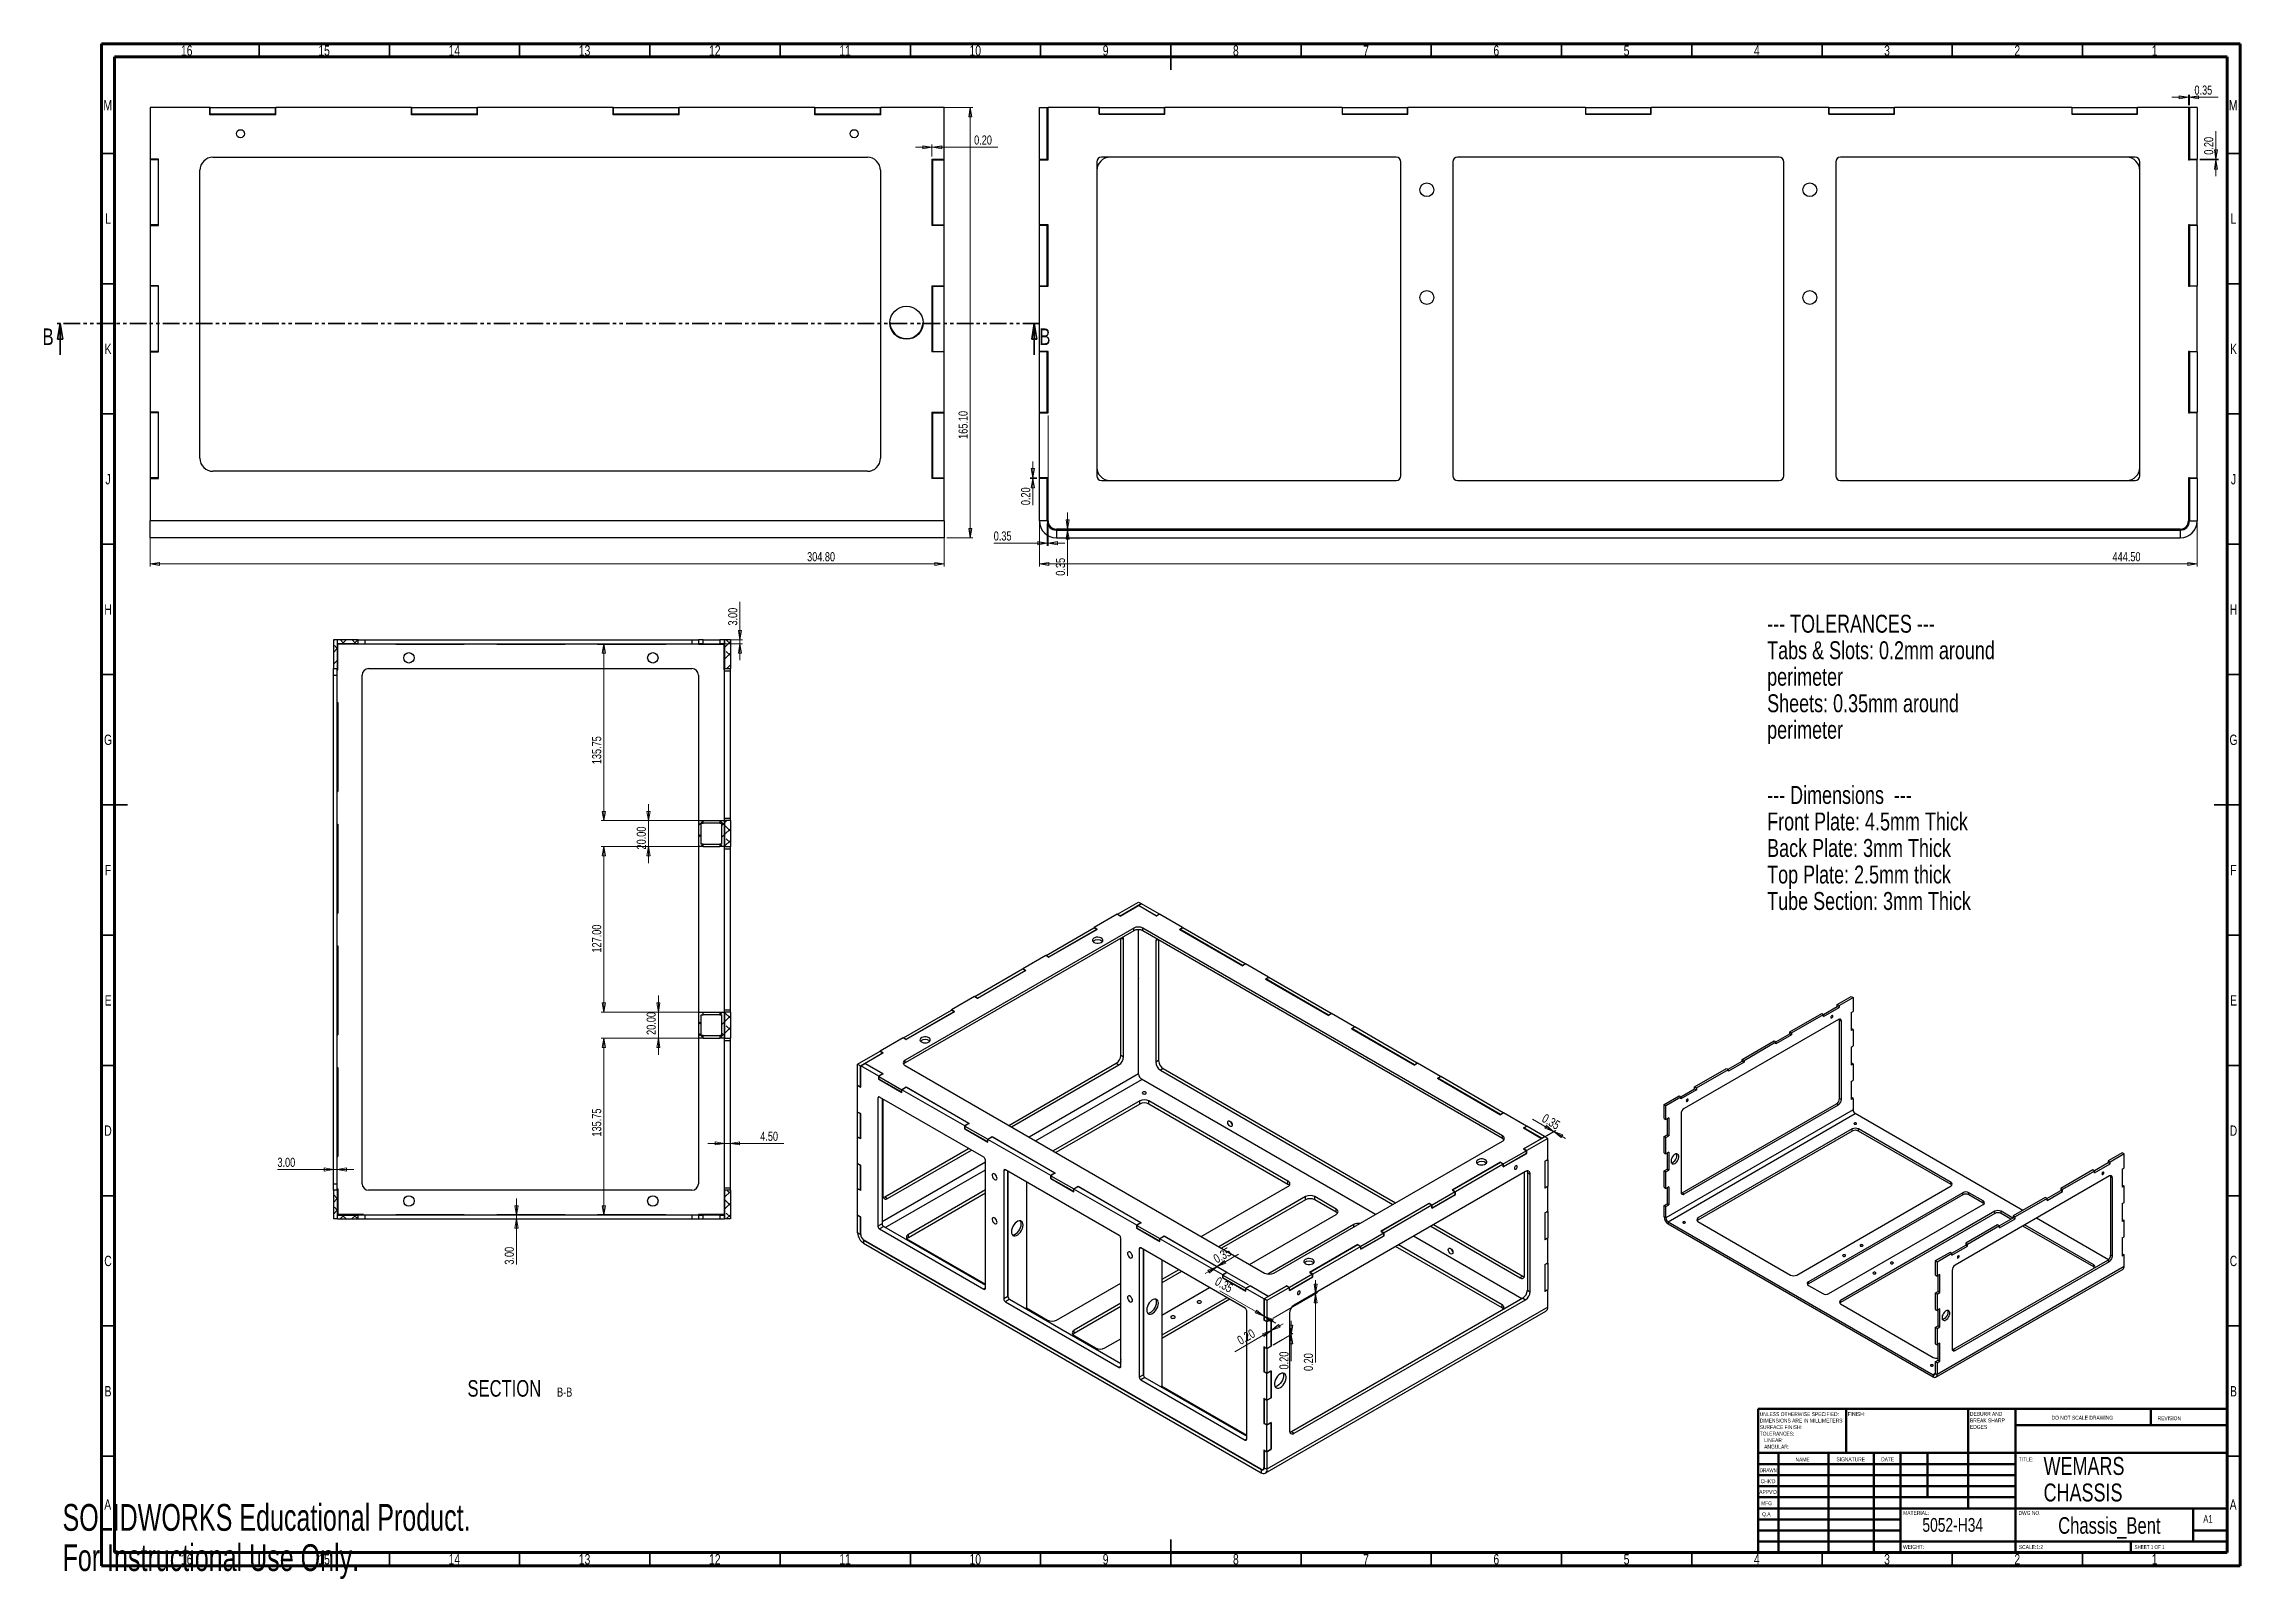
# Model space of a CAD drawing. Header units: millimetres. Extents: x -7 to 836, y 0 to 589.
import ezdxf

# ---------------------------------------------------------------- set-up
doc = ezdxf.new("R2010")
doc.units = ezdxf.units.MM
doc.linetypes.add('PHANTOM', pattern=[12.7, 6.35, -1.27, 1.27, -1.27, 1.27, -1.27])
doc.styles.add('SLDTEXTSTYLE0', font='TXT', dxfattribs={"width": 0.75})
doc.styles.add('SLDTEXTSTYLE1', font='TXT', dxfattribs={"width": 0.686449})
doc.styles.add('SLDTEXTSTYLE2', font='TXT', dxfattribs={"width": 0.6875})
doc.styles.add('SLDTEXTSTYLE3', font='TXT', dxfattribs={"width": 0.7})
doc.dimstyles.new('SLDDIMSTYLE0', dxfattribs={"dimtxt": 3.5, "dimasz": 3.556, "dimexe": 0, "dimexo": 0.0625, "dimgap": 0.875, "dimtad": 1, "dimrnd": 1e-09, "dimzin": 0, "dimdsep": 46, "dimtxsty": 'SLDTEXTSTYLE0', "dimblk1": 'CLOSED', "dimblk2": 'CLOSED', "dimsah": 1, "dimcen": 0.09, "dimadec": 0, "dimazin": 0, "dimtfac": 1, "dimtmove": 0, "dimatfit": 0, "dimldrblk": 'CLOSED', "dimfxl": 1, "dimfrac": 2, "dimtolj": 1, "dimtzin": 12, "dimarcsym": 0})
doc.dimstyles.new('SLDDIMSTYLE1', dxfattribs={"dimtxt": 3.5, "dimasz": 3.556, "dimexe": 0, "dimexo": 0.0625, "dimgap": 0.875, "dimtad": 1, "dimrnd": 1e-09, "dimdsep": 46, "dimtxsty": 'SLDTEXTSTYLE0', "dimblk1": 'CLOSED', "dimblk2": 'CLOSED', "dimsah": 1, "dimcen": 0.09, "dimadec": 0, "dimazin": 2, "dimtfac": 1, "dimtmove": 0, "dimatfit": 0, "dimldrblk": 'CLOSED', "dimfxl": 1, "dimfrac": 2, "dimtolj": 1, "dimtzin": 12, "dimarcsym": 0})
doc.dimstyles.new('SLDDIMSTYLE2', dxfattribs={"dimtxt": 3.5, "dimasz": 3.556, "dimexe": 0, "dimexo": 0.0625, "dimgap": 0.875, "dimtad": 1, "dimrnd": 1e-09, "dimzin": 4, "dimdsep": 46, "dimtxsty": 'SLDTEXTSTYLE0', "dimblk1": 'CLOSED', "dimblk2": 'CLOSED', "dimsah": 1, "dimcen": 0.09, "dimadec": 0, "dimazin": 1, "dimtfac": 1, "dimtofl": 0, "dimtmove": 0, "dimatfit": 3, "dimldrblk": 'CLOSED', "dimfxl": 1, "dimfrac": 2, "dimtolj": 1, "dimtzin": 12, "dimarcsym": 0})
doc.dimstyles.new('SLDDIMSTYLE3', dxfattribs={"dimtxt": 3.5, "dimasz": 3.556, "dimexe": 0, "dimexo": 0.0625, "dimgap": 0.875, "dimtad": 1, "dimlfac": 2, "dimrnd": 1e-09, "dimdsep": 46, "dimtxsty": 'SLDTEXTSTYLE0', "dimblk1": 'CLOSED', "dimblk2": 'CLOSED', "dimsah": 1, "dimcen": 0.09, "dimadec": 0, "dimazin": 2, "dimtfac": 1, "dimtmove": 0, "dimatfit": 0, "dimldrblk": 'CLOSED', "dimfxl": 1, "dimfrac": 2, "dimtolj": 1, "dimtzin": 12, "dimarcsym": 0})
doc.dimstyles.new('SLDDIMSTYLE4', dxfattribs={"dimtxt": 3.5, "dimasz": 3.556, "dimexe": 0, "dimexo": 0.0625, "dimgap": 0.875, "dimtad": 1, "dimlfac": 2, "dimrnd": 1e-09, "dimzin": 0, "dimdsep": 46, "dimtxsty": 'SLDTEXTSTYLE0', "dimblk1": 'CLOSED', "dimblk2": 'CLOSED', "dimsah": 1, "dimcen": 0.09, "dimadec": 0, "dimazin": 0, "dimtfac": 1, "dimtmove": 0, "dimatfit": 0, "dimldrblk": 'CLOSED', "dimfxl": 1, "dimfrac": 2, "dimtolj": 1, "dimtzin": 12, "dimarcsym": 0})
doc.dimstyles.new('SLDDIMSTYLE5', dxfattribs={"dimtxt": 3.5, "dimasz": 3.556, "dimexe": 0, "dimexo": 0.0625, "dimgap": 0.875, "dimtad": 1, "dimlfac": 2, "dimrnd": 1e-09, "dimzin": 4, "dimdsep": 46, "dimtxsty": 'SLDTEXTSTYLE0', "dimblk1": 'CLOSED', "dimblk2": 'CLOSED', "dimsah": 1, "dimcen": 0.09, "dimadec": 0, "dimazin": 1, "dimtfac": 1, "dimtmove": 0, "dimatfit": 0, "dimldrblk": 'CLOSED', "dimfxl": 1, "dimfrac": 2, "dimtolj": 1, "dimtzin": 12, "dimarcsym": 0})
doc.dimstyles.new('SLDDIMSTYLE6', dxfattribs={"dimtxt": 3.5, "dimasz": 3.556, "dimexe": 0, "dimexo": 0.0625, "dimgap": 0.875, "dimtad": 1, "dimlfac": 2, "dimrnd": 1e-09, "dimzin": 12, "dimdsep": 46, "dimtxsty": 'SLDTEXTSTYLE0', "dimblk1": 'CLOSED', "dimblk2": 'CLOSED', "dimsah": 1, "dimcen": 0.09, "dimadec": 0, "dimazin": 3, "dimtfac": 1, "dimtofl": 0, "dimtmove": 0, "dimatfit": 3, "dimldrblk": 'CLOSED', "dimfxl": 1, "dimfrac": 2, "dimtolj": 1, "dimtzin": 12, "dimarcsym": 0})
doc.dimstyles.new('SLDDIMSTYLE7', dxfattribs={"dimtxt": 3.5, "dimasz": 3.556, "dimexe": 0, "dimexo": 0.0625, "dimgap": 0.875, "dimtad": 1, "dimlfac": 2, "dimrnd": 1e-09, "dimzin": 4, "dimdsep": 46, "dimtxsty": 'SLDTEXTSTYLE0', "dimblk1": 'CLOSED', "dimblk2": 'CLOSED', "dimsah": 1, "dimcen": 0.09, "dimadec": 0, "dimazin": 1, "dimtfac": 1, "dimtofl": 0, "dimtmove": 0, "dimatfit": 3, "dimldrblk": 'CLOSED', "dimfxl": 1, "dimfrac": 2, "dimtolj": 1, "dimtzin": 12, "dimarcsym": 0})

msp = doc.modelspace()

# ---------------------------------------------------------------- texts
at = {"color": 7, "linetype": 'Continuous', "lineweight": 0}
for s, insert, char_height, attachment_point, style in [('16', (47.6701, 588.4418), 3.96875, 2, 'SLDTEXTSTYLE0'), ('15', (100.4201, 588.4418), 3.96875, 2, 'SLDTEXTSTYLE0'), ('14', (150.4201, 588.4418), 3.96875, 2, 'SLDTEXTSTYLE0'), ('13', (200.4201, 588.4418), 3.96875, 2, 'SLDTEXTSTYLE0'), ('12', (250.4201, 588.4418), 3.96875, 2, 'SLDTEXTSTYLE0'), ('11', (300.4201, 588.4418), 3.96875, 2, 'SLDTEXTSTYLE0'), ('10', (350.4201, 588.4418), 3.96875, 2, 'SLDTEXTSTYLE0'), ('9', (400.46, 588.4418), 3.9688, 2, 'SLDTEXTSTYLE0'), ('8', (450.46, 588.4418), 3.9688, 2, 'SLDTEXTSTYLE0'), ('7', (500.46, 588.4418), 3.9688, 2, 'SLDTEXTSTYLE0'), ('6', (550.46, 588.4418), 3.9688, 2, 'SLDTEXTSTYLE0'), ('5', (600.46, 588.4418), 3.9688, 2, 'SLDTEXTSTYLE0'), ('4', (650.46, 588.4418), 3.9688, 2, 'SLDTEXTSTYLE0'), ('3', (700.46, 588.4418), 3.9688, 2, 'SLDTEXTSTYLE0'), ('2', (750.46, 588.4418), 3.9688, 2, 'SLDTEXTSTYLE0'), ('1', (803.21, 588.4418), 3.9688, 2, 'SLDTEXTSTYLE0'), ('M', (17.3617, 567.4418), 3.9688, 2, 'SLDTEXTSTYLE0'), ('M', (833.3617, 567.4418), 3.9688, 2, 'SLDTEXTSTYLE0'), ('L', (17.4545, 523.9418), 3.9688, 2, 'SLDTEXTSTYLE0'), ('L', (833.4545, 523.9418), 3.9688, 2, 'SLDTEXTSTYLE0'), ('K', (17.4885, 473.9418), 3.9688, 2, 'SLDTEXTSTYLE0'), ('K', (833.4885, 473.9418), 3.9688, 2, 'SLDTEXTSTYLE0'), ('J', (17.4651, 423.9418), 3.9688, 2, 'SLDTEXTSTYLE0'), ('J', (833.4651, 423.9418), 3.9688, 2, 'SLDTEXTSTYLE0'), ('H', (17.4904, 373.9418), 3.9688, 2, 'SLDTEXTSTYLE0'), ('H', (833.4904, 373.9418), 3.9688, 2, 'SLDTEXTSTYLE0'), ('G', (17.4867, 323.9418), 3.9688, 2, 'SLDTEXTSTYLE0'), ('G', (833.4867, 323.9418), 3.9688, 2, 'SLDTEXTSTYLE0'), ('F', (17.4577, 273.9418), 3.9688, 2, 'SLDTEXTSTYLE0'), ('F', (833.4577, 273.9418), 3.9688, 2, 'SLDTEXTSTYLE0'), ('E', (17.5078, 223.9418), 3.9688, 2, 'SLDTEXTSTYLE0'), ('E', (833.5078, 223.9418), 3.9688, 2, 'SLDTEXTSTYLE0'), ('D', (17.4527, 173.9418), 3.9688, 2, 'SLDTEXTSTYLE0'), ('D', (833.4527, 173.9418), 3.9688, 2, 'SLDTEXTSTYLE0'), ('C', (17.4587, 123.9418), 3.9688, 2, 'SLDTEXTSTYLE0'), ('C', (833.4587, 123.9418), 3.9688, 2, 'SLDTEXTSTYLE0'), ('B', (17.4706, 73.9418), 3.9688, 2, 'SLDTEXTSTYLE0'), ('B', (833.4706, 73.9418), 3.9688, 2, 'SLDTEXTSTYLE0'), ('FINISH:', (685.3713, 63.9193), 1.5, 1, 'SLDTEXTSTYLE0'), ('DO NOT SCALE DRAWING', (763.6146, 62.533), 1.5, 1, 'SLDTEXTSTYLE0'), ('REVISION', (804.3276, 62.3349), 1.5, 1, 'SLDTEXTSTYLE0'), ('DRAWN', (651.6434, 42.3848), 1.5, 1, 'SLDTEXTSTYLE1'), ('NAME', (665.3222, 46.5015), 1.5, 1, 'SLDTEXTSTYLE0'), ('SIGNATURE', (681.0336, 46.5618), 1.5, 1, 'SLDTEXTSTYLE0'), ('DATE', (698.2147, 46.5762), 1.5, 1, 'SLDTEXTSTYLE0'), ('TITLE:', (751.0902, 46.5762), 1.5, 1, 'SLDTEXTSTYLE0'), ("APPV'D", (651.4017, 34.0659), 1.5, 1, 'SLDTEXTSTYLE0'), ("CHK'D", (651.9392, 38.1619), 1.5, 1, 'SLDTEXTSTYLE0'), ('A', (17.3397, 30.4418), 3.9688, 2, 'SLDTEXTSTYLE0'), ('MFG', (652.124, 29.7158), 1.5, 1, 'SLDTEXTSTYLE0'), ('Q.A', (652.509, 25.5047), 1.5, 1, 'SLDTEXTSTYLE0'), ('MATERIAL:', (706.6459, 25.9861), 1.5, 1, 'SLDTEXTSTYLE0'), ('DWG NO.', (750.953, 25.9861), 1.5, 1, 'SLDTEXTSTYLE0'), ('A', (833.3397, 30.4418), 3.9688, 2, 'SLDTEXTSTYLE0'), ('5052-H34', (714.0307, 23.3009), 5.29167, 1, 'SLDTEXTSTYLE0'), ('Chassis_Bent', (785.8157, 23.6069), 6.35, 2, 'SLDTEXTSTYLE0'), ('A1', (821.8712, 24.4064), 2.91042, 1, 'SLDTEXTSTYLE0'), ('16', (47.6701, 9.4418), 3.96875, 2, 'SLDTEXTSTYLE0'), ('15', (100.4201, 9.4418), 3.96875, 2, 'SLDTEXTSTYLE0'), ('14', (150.4201, 9.4418), 3.96875, 2, 'SLDTEXTSTYLE0'), ('13', (200.4201, 9.4418), 3.96875, 2, 'SLDTEXTSTYLE0'), ('12', (250.4201, 9.4418), 3.96875, 2, 'SLDTEXTSTYLE0'), ('11', (300.4201, 9.4418), 3.96875, 2, 'SLDTEXTSTYLE0'), ('10', (350.4201, 9.4418), 3.96875, 2, 'SLDTEXTSTYLE0'), ('9', (400.46, 9.4418), 3.9688, 2, 'SLDTEXTSTYLE0'), ('8', (450.46, 9.4418), 3.9688, 2, 'SLDTEXTSTYLE0'), ('7', (500.46, 9.4418), 3.9688, 2, 'SLDTEXTSTYLE0'), ('6', (550.46, 9.4418), 3.9688, 2, 'SLDTEXTSTYLE0'), ('5', (600.46, 9.4418), 3.9688, 2, 'SLDTEXTSTYLE0'), ('4', (650.46, 9.4418), 3.9688, 2, 'SLDTEXTSTYLE0'), ('3', (700.46, 9.4418), 3.9688, 2, 'SLDTEXTSTYLE0'), ('WEIGHT:', (706.6178, 12.9493), 1.4986, 1, 'SLDTEXTSTYLE0'), ('2', (750.46, 9.4418), 3.9688, 2, 'SLDTEXTSTYLE0'), ('SCALE:1:2', (751.074, 12.9001), 1.5, 1, 'SLDTEXTSTYLE0'), ('SHEET 1 OF 1', (795.4783, 12.9001), 1.5, 1, 'SLDTEXTSTYLE2'), ('1', (803.21, 9.4418), 3.9688, 2, 'SLDTEXTSTYLE0')]:
    msp.add_mtext(s, dxfattribs=dict(at, insert=insert, char_height=char_height, attachment_point=attachment_point, style=style))
at = {"color": 7, "linetype": 'Continuous', "attachment_point": 1}
for s, insert, char_height, style in [('B', (-7.6675, 479.8156), 6.35, 'SLDTEXTSTYLE0'), ('B', (375.0193, 479.8156), 6.35, 'SLDTEXTSTYLE0'), ('SOLIDWORKS Educational Product.', (0, 28.661), 10.2762, 'SLDTEXTSTYLE3'), ('For Instructional Use Only.', (0, 13.2467), 10.2762, 'SLDTEXTSTYLE3')]:
    msp.add_mtext(s, dxfattribs=dict(at, insert=insert, char_height=char_height, style=style))

# ---------------------------------------------------------------- blocks, each defined once
blk = doc.blocks.new('SW_NOTE_0')
at = {"color": 0, "linetype": 'Continuous', "lineweight": 0, "attachment_point": 1, "style": 'SLDTEXTSTYLE0'}
for s, insert, char_height in [('--- TOLERANCES ---', (0, 8.87), 6.8792), ('Tabs & Slots: 0.2mm around', (0, -1.3), 6.8792), ('perimeter', (0, -11.48), 6.879), ('Sheets: 0.35mm around', (0, -21.65), 6.8792), ('perimeter', (0, -31.82), 6.879)]:
    blk.add_mtext(s, dxfattribs=dict(at, insert=insert, char_height=char_height))
blk = doc.blocks.new('SW_NOTE_0_1')
at = {"color": 0, "linetype": 'Continuous', "lineweight": 0, "char_height": 6.8792, "attachment_point": 1, "style": 'SLDTEXTSTYLE0'}
for s, insert in [('--- Dimensions  ---', (0, 8.87)), ('Front Plate: 4.5mm Thick', (0, -1.3)), ('Back Plate: 3mm Thick', (0, -11.48)), ('Top Plate: 2.5mm thick', (0, -21.65)), ('Tube Section: 3mm Thick', (0, -31.82))]:
    blk.add_mtext(s, dxfattribs=dict(at, insert=insert))
blk = doc.blocks.new('SW_NOTE_0_2')
at = {"color": 0, "linetype": 'Continuous', "lineweight": 0, "char_height": 6.879, "attachment_point": 1, "style": 'SLDTEXTSTYLE0'}
for s, insert in [('WEMARS', (0, 8.87)), ('CHASSIS', (0, -1.3))]:
    blk.add_mtext(s, dxfattribs=dict(at, insert=insert))
blk = doc.blocks.new('SW_NOTE_0_3')
at = {"color": 0, "linetype": 'Continuous', "lineweight": 0, "char_height": 1.5, "attachment_point": 1, "style": 'SLDTEXTSTYLE0'}
for s, insert in [('UNLESS OTHERWISE SPECIFIED:', (0, 1.93)), ('TOLERANCES:', (0, -5.57)), ('SURFACE FINISH:', (0, -3.07)), ('DIMENSIONS ARE IN MILLIMETERS', (0, -0.57)), ('LINEAR:', (1.69, -8.07)), ('ANGULAR:', (1.69, -10.57))]:
    blk.add_mtext(s, dxfattribs=dict(at, insert=insert))
blk = doc.blocks.new('SW_NOTE_0_4')
at = {"color": 0, "linetype": 'Continuous', "lineweight": 0, "char_height": 1.5, "attachment_point": 1, "style": 'SLDTEXTSTYLE0'}
for s, insert in [('DEBURR AND', (0, 1.93)), ('BREAK SHARP', (0, -0.57)), ('EDGES', (0, -3.07))]:
    blk.add_mtext(s, dxfattribs=dict(at, insert=insert))
blk = doc.blocks.new('_Closed')
at = {"color": 0, "linetype": 'ByBlock', "lineweight": -2}
for p, q in [((-1, 0.166667), (0, 0)), ((-1, 0.166667), (-1, -0.166667)), ((0, 0), (-1, -0.166667)), ((0, 0), (-1, 0))]:
    blk.add_line(p, q, dxfattribs=at)
blk = doc.blocks.new('_D')
at = {"color": 7, "linetype": 'Continuous', "lineweight": 0}
for p, q in [((374.04, 422.45), (371.52, 422.45)), ((374.04, 422.25), (371.52, 422.25)), ((372.52, 422.45), (372.52, 428.8)), ((372.52, 422.45), (372.52, 422.25)), ((372.52, 422.25), (372.52, 412))]:
    blk.add_line(p, q, dxfattribs=at)
at = {"color": 7, "linetype": 'Continuous', "lineweight": 18, "xscale": 3.556, "yscale": 3.556}
for p, rotation in [((372.52, 422.45, -1429.31), 270), ((372.52, 422.25, -1429.31), 90)]:
    blk.add_blockref('_Closed', p, dxfattribs=dict(at, rotation=rotation))
at = {"color": 7, "linetype": 'Continuous', "lineweight": 18, "insert": (368, 412), "char_height": 3.5, "attachment_point": 1, "rotation": 90, "style": 'SLDTEXTSTYLE0'}
blk.add_mtext('0.20', dxfattribs=at)
blk = doc.blocks.new('_D_1')
at = {"color": 7, "linetype": 'Continuous', "lineweight": 0}
for p, q in [((385.87, 402.8), (385.87, 409.15)), ((385.87, 402.8), (385.87, 402.45)), ((385.87, 402.45), (385.87, 384.92))]:
    blk.add_line(p, q, dxfattribs=at)
at = {"color": 7, "linetype": 'Continuous', "lineweight": 18, "xscale": 3.556, "yscale": 3.556}
for p, rotation in [((385.87, 402.8, -1429.31), 270), ((385.87, 402.45, -1429.31), 90)]:
    blk.add_blockref('_Closed', p, dxfattribs=dict(at, rotation=rotation))
at = {"color": 7, "linetype": 'Continuous', "lineweight": 18, "insert": (381.36, 384.92), "char_height": 3.5, "attachment_point": 1, "rotation": 90, "style": 'SLDTEXTSTYLE0'}
blk.add_mtext('0.35', dxfattribs=at)
blk = doc.blocks.new('_D_2')
at = {"color": 7, "linetype": 'Continuous', "lineweight": 0}
for p, q in [((816.19, 568.53), (809.84, 568.53)), ((816.19, 565.55), (816.19, 569.53)), ((816.19, 568.53), (816.54, 568.53)), ((816.54, 565.55), (816.54, 569.53)), ((816.54, 568.53), (827.53, 568.53))]:
    blk.add_line(p, q, dxfattribs=at)
at = {"color": 7, "linetype": 'Continuous', "lineweight": 18, "xscale": 3.556, "yscale": 3.556}
blk.add_blockref('_Closed', (816.19, 568.53, -1429.31), dxfattribs=at)
at = {"color": 7, "linetype": 'Continuous', "lineweight": 18, "xscale": 3.556, "yscale": 3.556, "rotation": 180}
blk.add_blockref('_Closed', (816.54, 568.53, -1429.31), dxfattribs=at)
at = {"color": 7, "linetype": 'Continuous', "lineweight": 18, "insert": (818.48, 573.04), "char_height": 3.5, "attachment_point": 1, "style": 'SLDTEXTSTYLE0'}
blk.add_mtext('0.35', dxfattribs=at)
blk = doc.blocks.new('_D_3')
at = {"color": 7, "linetype": 'Continuous', "lineweight": 0}
for p, q in [((826.71, 544.75), (826.71, 555.53)), ((820.54, 544.75), (827.71, 544.75)), ((820.54, 544.55), (827.71, 544.55)), ((826.71, 544.75), (826.71, 544.55)), ((826.71, 544.55), (826.71, 538.2))]:
    blk.add_line(p, q, dxfattribs=at)
at = {"color": 7, "linetype": 'Continuous', "lineweight": 18, "xscale": 3.556, "yscale": 3.556}
for p, rotation in [((826.71, 544.75, -1429.31), 270), ((826.71, 544.55, -1429.31), 90)]:
    blk.add_blockref('_Closed', p, dxfattribs=dict(at, rotation=rotation))
at = {"color": 7, "linetype": 'Continuous', "lineweight": 18, "insert": (822.2, 546.48), "char_height": 3.5, "attachment_point": 1, "rotation": 90, "style": 'SLDTEXTSTYLE0'}
blk.add_mtext('0.20', dxfattribs=at)
blk = doc.blocks.new('_D_4')
at = {"color": 7, "linetype": 'Continuous', "lineweight": 0}
for p, q in [((378.39, 446.45), (378.39, 396.42)), ((378.04, 404.95), (378.04, 396.42)), ((378.04, 397.42), (357.5, 397.42)), ((378.04, 397.42), (378.39, 397.42)), ((378.39, 397.42), (384.74, 397.42))]:
    blk.add_line(p, q, dxfattribs=at)
at = {"color": 7, "linetype": 'Continuous', "lineweight": 18, "xscale": 3.556, "yscale": 3.556}
blk.add_blockref('_Closed', (378.04, 397.42, -1429.31), dxfattribs=at)
at = {"color": 7, "linetype": 'Continuous', "lineweight": 18, "xscale": 3.556, "yscale": 3.556, "rotation": 180}
blk.add_blockref('_Closed', (378.39, 397.42, -1429.31), dxfattribs=at)
at = {"color": 7, "linetype": 'Continuous', "lineweight": 18, "insert": (357.5, 401.93), "char_height": 3.5, "attachment_point": 1, "style": 'SLDTEXTSTYLE0'}
blk.add_mtext('0.35', dxfattribs=at)
blk = doc.blocks.new('_D_5')
at = {"color": 7, "linetype": 'Continuous', "lineweight": 0}
for p, q in [((375.04, 518.55), (375.04, 388.45)), ((819.54, 518.55), (819.54, 388.45)), ((375.04, 389.45), (819.54, 389.45))]:
    blk.add_line(p, q, dxfattribs=at)
at = {"color": 7, "linetype": 'Continuous', "lineweight": 18, "xscale": 3.556, "yscale": 3.556, "rotation": 180}
blk.add_blockref('_Closed', (375.04, 389.45, -1429.31), dxfattribs=at)
at = {"color": 7, "linetype": 'Continuous', "lineweight": 18, "xscale": 3.556, "yscale": 3.556}
blk.add_blockref('_Closed', (819.54, 389.45, -1429.31), dxfattribs=at)
at = {"color": 7, "linetype": 'Continuous', "lineweight": 18, "insert": (787.04, 393.96), "char_height": 3.5, "attachment_point": 1, "style": 'SLDTEXTSTYLE0'}
blk.add_mtext('444.50', dxfattribs=at)
blk = doc.blocks.new('_D_6')
at = {"color": 7, "linetype": 'Continuous', "lineweight": 0}
for p, q in [((333.8, 549.36), (327.45, 549.36)), ((333.8, 545.75), (333.8, 550.36)), ((333.8, 549.36), (334, 549.36)), ((334, 549.36), (359.03, 549.36))]:
    blk.add_line(p, q, dxfattribs=at)
at = {"color": 7, "linetype": 'Continuous', "lineweight": 18, "xscale": 3.556, "yscale": 3.556}
blk.add_blockref('_Closed', (333.8, 549.36, 756), dxfattribs=at)
at = {"color": 7, "linetype": 'Continuous', "lineweight": 18, "xscale": 3.556, "yscale": 3.556, "rotation": 180}
blk.add_blockref('_Closed', (334, 549.36, 756), dxfattribs=at)
at = {"color": 7, "linetype": 'Continuous', "lineweight": 18, "insert": (349.98, 553.87), "char_height": 3.5, "attachment_point": 1, "style": 'SLDTEXTSTYLE0'}
blk.add_mtext('0.20', dxfattribs=at)
blk = doc.blocks.new('_D_7')
at = {"color": 7, "linetype": 'Continuous', "lineweight": 0}
for p, q in [((33.7, 446.65), (33.7, 388.45)), ((338.5, 446.65), (338.5, 388.45)), ((33.7, 389.45), (338.5, 389.45))]:
    blk.add_line(p, q, dxfattribs=at)
at = {"color": 7, "linetype": 'Continuous', "lineweight": 18, "xscale": 3.556, "yscale": 3.556, "rotation": 180}
blk.add_blockref('_Closed', (33.7, 389.45, 756), dxfattribs=at)
at = {"color": 7, "linetype": 'Continuous', "lineweight": 18, "xscale": 3.556, "yscale": 3.556}
blk.add_blockref('_Closed', (338.5, 389.45, 756), dxfattribs=at)
at = {"color": 7, "linetype": 'Continuous', "lineweight": 18, "insert": (285.85, 393.96), "char_height": 3.5, "attachment_point": 1, "style": 'SLDTEXTSTYLE0'}
blk.add_mtext('304.80', dxfattribs=at)
blk = doc.blocks.new('_D_8')
at = {"color": 7, "linetype": 'Continuous', "lineweight": 0}
for p, q in [((289.8, 564.55), (349.5, 564.55)), ((348.5, 564.55), (348.5, 399.45)), ((339.5, 399.45), (349.5, 399.45))]:
    blk.add_line(p, q, dxfattribs=at)
at = {"color": 7, "linetype": 'Continuous', "lineweight": 18, "xscale": 3.556, "yscale": 3.556}
for p, rotation in [((348.5, 564.55, 756), 90), ((348.5, 399.45, 756), 270)]:
    blk.add_blockref('_Closed', p, dxfattribs=dict(at, rotation=rotation))
at = {"color": 7, "linetype": 'Continuous', "lineweight": 18, "insert": (343.99, 437.42), "char_height": 3.5, "attachment_point": 1, "rotation": 90, "style": 'SLDTEXTSTYLE0'}
blk.add_mtext('165.10', dxfattribs=at)
blk = doc.blocks.new('_D_9')
at = {"color": 7, "linetype": 'Continuous', "lineweight": 0}
for p, q in [((572.46, 171.65), (564.36, 176.32)), ((568.52, 169.37), (573.16, 172.06)), ((569.82, 169.99), (573.29, 171.99)), ((572.46, 171.65), (572.58, 171.58)), ((572.58, 171.58), (577.07, 168.99))]:
    blk.add_line(p, q, dxfattribs=at)
at = {"color": 7, "linetype": 'Continuous', "lineweight": 18, "xscale": 3.556, "yscale": 3.556}
for p, rotation in [((572.46, 171.65, 40.2), 330.0026882674), ((572.58, 171.58, 40.3), 150.0026882674)]:
    blk.add_blockref('_Closed', p, dxfattribs=dict(at, rotation=rotation))
at = {"color": 7, "linetype": 'Continuous', "lineweight": 18, "insert": (569.39, 178.63), "char_height": 3.5, "attachment_point": 1, "rotation": 330.00269, "style": 'SLDTEXTSTYLE0'}
blk.add_mtext('0.35', dxfattribs=at)
blk = doc.blocks.new('_D_10')
at = {"color": 7, "linetype": 'Continuous', "lineweight": 0}
for p, q in [((464.71, 89.71), (472.39, 94.14)), ((464.78, 89.67), (472.39, 94.06)), ((471.68, 93.73), (471.68, 98.92)), ((471.68, 93.73), (471.68, 93.65)), ((471.68, 93.65), (471.68, 83.53))]:
    blk.add_line(p, q, dxfattribs=at)
at = {"color": 7, "linetype": 'Continuous', "lineweight": 18, "xscale": 3.556, "yscale": 3.556}
for p, rotation in [((471.68, 93.73, 111.43), 269.9999999993), ((471.68, 93.65, 111.37), 89.9999999993)]:
    blk.add_blockref('_Closed', p, dxfattribs=dict(at, rotation=rotation))
at = {"color": 7, "linetype": 'Continuous', "lineweight": 18, "insert": (467.17, 80.32), "char_height": 3.5, "attachment_point": 1, "rotation": 90, "style": 'SLDTEXTSTYLE0'}
blk.add_mtext('0.20', dxfattribs=at)
blk = doc.blocks.new('_D_11')
at = {"color": 7, "linetype": 'Continuous', "lineweight": 0}
for p, q in [((464.71, 99.92), (481.79, 109.77)), ((464.78, 100.04), (481.79, 109.86)), ((481.08, 109.45), (481.08, 114.63)), ((481.08, 109.45), (481.08, 109.37)), ((481.08, 109.37), (481.08, 82.93))]:
    blk.add_line(p, q, dxfattribs=at)
at = {"color": 7, "linetype": 'Continuous', "lineweight": 18, "xscale": 3.556, "yscale": 3.556}
for p, rotation in [((481.08, 109.45, 111.03), 270.0000000007), ((481.08, 109.37, 110.97), 90.0000000007)]:
    blk.add_blockref('_Closed', p, dxfattribs=dict(at, rotation=rotation))
at = {"color": 7, "linetype": 'Continuous', "lineweight": 18, "insert": (476.57, 79.72), "char_height": 3.5, "attachment_point": 1, "rotation": 90, "style": 'SLDTEXTSTYLE0'}
blk.add_mtext('0.20', dxfattribs=at)
blk = doc.blocks.new('_D_12')
at = {"color": 7, "linetype": 'Continuous', "lineweight": 0}
for p, q in [((464.01, 95.2), (450.03, 87.13)), ((464.08, 95.24), (464.01, 95.2)), ((464.08, 95.24), (468.57, 97.83))]:
    blk.add_line(p, q, dxfattribs=at)
at = {"color": 7, "linetype": 'Continuous', "lineweight": 18, "xscale": 3.556, "yscale": 3.556}
for p, rotation in [((464.01, 95.2, 121.87), 29.9973117343), ((464.08, 95.24, 121.81), 209.9973117343)]:
    blk.add_blockref('_Closed', p, dxfattribs=dict(at, rotation=rotation))
at = {"color": 7, "linetype": 'Continuous', "lineweight": 18, "insert": (450.55, 92.64), "char_height": 3.5, "attachment_point": 1, "rotation": 29.99731, "style": 'SLDTEXTSTYLE0'}
blk.add_mtext('0.20', dxfattribs=at)
blk = doc.blocks.new('_D_13')
at = {"color": 7, "linetype": 'Continuous', "lineweight": 0}
for p, q in [((461.23, 100.79), (444.35, 110.53)), ((461.23, 100.79), (461.35, 100.72)), ((461.35, 100.72), (465.84, 98.12))]:
    blk.add_line(p, q, dxfattribs=at)
at = {"color": 7, "linetype": 'Continuous', "lineweight": 18, "xscale": 3.556, "yscale": 3.556}
for p, rotation in [((461.23, 100.79, 126.32), 330.0026882664), ((461.35, 100.72, 126.42), 150.0026882664)]:
    blk.add_blockref('_Closed', p, dxfattribs=dict(at, rotation=rotation))
at = {"color": 7, "linetype": 'Continuous', "lineweight": 18, "insert": (443.83, 116.05), "char_height": 3.5, "attachment_point": 1, "rotation": 330.00269, "style": 'SLDTEXTSTYLE0'}
blk.add_mtext('0.35', dxfattribs=at)
blk = doc.blocks.new('_D_14')
at = {"color": 7, "linetype": 'Continuous', "lineweight": 0}
for p, q in [((443.13, 119.72), (438.64, 117.13)), ((455.2, 112.76), (442.43, 120.13)), ((455.29, 112.85), (442.55, 120.2)), ((443.26, 119.8), (443.13, 119.72)), ((443.26, 119.8), (451.51, 124.56))]:
    blk.add_line(p, q, dxfattribs=at)
at = {"color": 7, "linetype": 'Continuous', "lineweight": 18, "xscale": 3.556, "yscale": 3.556}
for p, rotation in [((443.13, 119.72, 113.64), 29.997311733), ((443.26, 119.8, 113.54), 209.997311733)]:
    blk.add_blockref('_Closed', p, dxfattribs=dict(at, rotation=rotation))
at = {"color": 7, "linetype": 'Continuous', "lineweight": 18, "insert": (441.41, 123.94), "char_height": 3.5, "attachment_point": 1, "rotation": 29.99731, "style": 'SLDTEXTSTYLE0'}
blk.add_mtext('0.35', dxfattribs=at)
blk = doc.blocks.new('_D_15')
at = {"color": 7, "linetype": 'Continuous', "lineweight": 0}
for p, q in [((224.95, 290.94), (224.95, 297.29)), ((244.96, 290.94), (223.95, 290.94)), ((224.95, 290.94), (224.95, 280.94)), ((244.96, 280.94), (223.95, 280.94)), ((224.95, 280.94), (224.95, 274.59))]:
    blk.add_line(p, q, dxfattribs=at)
at = {"color": 7, "linetype": 'Continuous', "lineweight": 18, "xscale": 3.556, "yscale": 3.556}
for p, rotation in [((224.95, 290.94, 559.21), 270), ((224.95, 280.94, 559.21), 90)]:
    blk.add_blockref('_Closed', p, dxfattribs=dict(at, rotation=rotation))
at = {"color": 7, "linetype": 'Continuous', "lineweight": 18, "insert": (220.44, 279.86), "char_height": 3.5, "attachment_point": 1, "rotation": 90, "style": 'SLDTEXTSTYLE0'}
blk.add_mtext('20.00', dxfattribs=at)
blk = doc.blocks.new('_D_16')
at = {"color": 7, "linetype": 'Continuous', "lineweight": 0}
for p, q in [((228.74, 217.44), (228.74, 223.79)), ((244.96, 217.44), (227.74, 217.44)), ((228.74, 217.44), (228.74, 207.44)), ((244.96, 207.44), (227.74, 207.44)), ((228.74, 207.44), (228.74, 201.09))]:
    blk.add_line(p, q, dxfattribs=at)
at = {"color": 7, "linetype": 'Continuous', "lineweight": 18, "xscale": 3.556, "yscale": 3.556}
for p, rotation in [((228.74, 217.44, 559.21), 270), ((228.74, 207.44, 559.21), 90)]:
    blk.add_blockref('_Closed', p, dxfattribs=dict(at, rotation=rotation))
at = {"color": 7, "linetype": 'Continuous', "lineweight": 18, "insert": (224.23, 208.7), "char_height": 3.5, "attachment_point": 1, "rotation": 90, "style": 'SLDTEXTSTYLE0'}
blk.add_mtext('20.00', dxfattribs=at)
blk = doc.blocks.new('_D_17')
at = {"color": 7, "linetype": 'Continuous', "lineweight": 0}
for p, q in [((244.96, 207.44), (206.83, 207.44)), ((207.83, 207.44), (207.83, 139.56))]:
    blk.add_line(p, q, dxfattribs=at)
at = {"color": 7, "linetype": 'Continuous', "lineweight": 18, "xscale": 3.556, "yscale": 3.556}
for p, rotation in [((207.83, 207.44, 559.21), 90), ((207.83, 139.56, 559.21), 270)]:
    blk.add_blockref('_Closed', p, dxfattribs=dict(at, rotation=rotation))
at = {"color": 7, "linetype": 'Continuous', "lineweight": 18, "insert": (203.32, 169.69), "char_height": 3.5, "attachment_point": 1, "rotation": 90, "style": 'SLDTEXTSTYLE0'}
blk.add_mtext('135.75', dxfattribs=at)
blk = doc.blocks.new('_D_18')
at = {"color": 7, "linetype": 'Continuous', "lineweight": 0}
for p, q in [((244.96, 280.94), (206.83, 280.94)), ((207.83, 280.94), (207.83, 217.44)), ((244.96, 217.44), (206.83, 217.44))]:
    blk.add_line(p, q, dxfattribs=at)
at = {"color": 7, "linetype": 'Continuous', "lineweight": 18, "xscale": 3.556, "yscale": 3.556}
for p, rotation in [((207.83, 280.94, 559.21), 90), ((207.83, 217.44, 559.21), 270)]:
    blk.add_blockref('_Closed', p, dxfattribs=dict(at, rotation=rotation))
at = {"color": 7, "linetype": 'Continuous', "lineweight": 18, "insert": (203.32, 240.29), "char_height": 3.5, "attachment_point": 1, "rotation": 90, "style": 'SLDTEXTSTYLE0'}
blk.add_mtext('127.00', dxfattribs=at)
blk = doc.blocks.new('_D_19')
at = {"color": 7, "linetype": 'Continuous', "lineweight": 0}
for p, q in [((207.83, 358.81), (207.83, 290.94)), ((244.96, 290.94), (206.83, 290.94))]:
    blk.add_line(p, q, dxfattribs=at)
at = {"color": 7, "linetype": 'Continuous', "lineweight": 18, "xscale": 3.556, "yscale": 3.556}
for p, rotation in [((207.83, 358.81, 559.21), 90), ((207.83, 290.94, 559.21), 270)]:
    blk.add_blockref('_Closed', p, dxfattribs=dict(at, rotation=rotation))
at = {"color": 7, "linetype": 'Continuous', "lineweight": 18, "insert": (203.32, 312.59), "char_height": 3.5, "attachment_point": 1, "rotation": 90, "style": 'SLDTEXTSTYLE0'}
blk.add_mtext('135.75', dxfattribs=at)
blk = doc.blocks.new('_D_20')
at = {"color": 7, "linetype": 'Continuous', "lineweight": 0}
for p, q in [((260.07, 360.31), (260.07, 374.84)), ((245.14, 360.31), (261.07, 360.31)), ((245.14, 358.81), (261.07, 358.81)), ((260.07, 360.31), (260.07, 358.81)), ((260.07, 358.81), (260.07, 352.46))]:
    blk.add_line(p, q, dxfattribs=at)
at = {"color": 7, "linetype": 'Continuous', "lineweight": 18, "xscale": 3.556, "yscale": 3.556}
for p, rotation in [((260.07, 360.31, 559.21), 270), ((260.07, 358.81, 559.21), 90)]:
    blk.add_blockref('_Closed', p, dxfattribs=dict(at, rotation=rotation))
at = {"color": 7, "linetype": 'Continuous', "lineweight": 18, "insert": (255.56, 365.79), "char_height": 3.5, "attachment_point": 1, "rotation": 90, "style": 'SLDTEXTSTYLE0'}
blk.add_mtext('3.00', dxfattribs=at)
blk = doc.blocks.new('_D_21')
at = {"color": 7, "linetype": 'Continuous', "lineweight": 0}
for p, q in [((254.14, 205.56), (254.14, 166.05)), ((256.39, 205.56), (256.39, 166.05)), ((254.14, 167.05), (247.79, 167.05)), ((254.14, 167.05), (256.39, 167.05)), ((256.39, 167.05), (276.91, 167.05))]:
    blk.add_line(p, q, dxfattribs=at)
at = {"color": 7, "linetype": 'Continuous', "lineweight": 18, "xscale": 3.556, "yscale": 3.556}
blk.add_blockref('_Closed', (254.14, 167.05, 559.21), dxfattribs=at)
at = {"color": 7, "linetype": 'Continuous', "lineweight": 18, "xscale": 3.556, "yscale": 3.556, "rotation": 180}
blk.add_blockref('_Closed', (256.39, 167.05, 559.21), dxfattribs=at)
at = {"color": 7, "linetype": 'Continuous', "lineweight": 18, "insert": (267.86, 171.56), "char_height": 3.5, "attachment_point": 1, "style": 'SLDTEXTSTYLE0'}
blk.add_mtext('4.50', dxfattribs=at)
blk = doc.blocks.new('_D_22')
at = {"color": 7, "linetype": 'Continuous', "lineweight": 0}
for p, q in [((174.27, 139.56), (174.27, 145.91)), ((174.27, 139.56), (174.27, 138.06)), ((174.27, 138.06), (174.27, 120.53))]:
    blk.add_line(p, q, dxfattribs=at)
at = {"color": 7, "linetype": 'Continuous', "lineweight": 18, "xscale": 3.556, "yscale": 3.556}
for p, rotation in [((174.27, 139.56, 559.21), 270), ((174.27, 138.06, 559.21), 90)]:
    blk.add_blockref('_Closed', p, dxfattribs=dict(at, rotation=rotation))
at = {"color": 7, "linetype": 'Continuous', "lineweight": 18, "insert": (169.76, 120.53), "char_height": 3.5, "attachment_point": 1, "rotation": 90, "style": 'SLDTEXTSTYLE0'}
blk.add_mtext('3.00', dxfattribs=at)
blk = doc.blocks.new('_D_23')
at = {"color": 7, "linetype": 'Continuous', "lineweight": 0}
for p, q in [((103.99, 157.04), (82.5, 157.04)), ((103.99, 157.04), (105.49, 157.04)), ((105.49, 157.04), (111.84, 157.04))]:
    blk.add_line(p, q, dxfattribs=at)
at = {"color": 7, "linetype": 'Continuous', "lineweight": 18, "xscale": 3.556, "yscale": 3.556}
blk.add_blockref('_Closed', (103.99, 157.04, 559.21), dxfattribs=at)
at = {"color": 7, "linetype": 'Continuous', "lineweight": 18, "xscale": 3.556, "yscale": 3.556, "rotation": 180}
blk.add_blockref('_Closed', (105.49, 157.04, 559.21), dxfattribs=at)
at = {"color": 7, "linetype": 'Continuous', "lineweight": 18, "insert": (82.5, 161.55), "char_height": 3.5, "attachment_point": 1, "style": 'SLDTEXTSTYLE0'}
blk.add_mtext('3.00', dxfattribs=at)
blk = doc.blocks.new('SW_NOTE_0_5')
at = {"color": 0, "linetype": 'Continuous', "lineweight": 0, "attachment_point": 2, "style": 'SLDTEXTSTYLE0'}
for s, insert, char_height in [('SECTION', (17.36, 8.19), 6.35), ('B-B', (40.51, 5.35), 3.5)]:
    blk.add_mtext(s, dxfattribs=dict(at, insert=insert, char_height=char_height))

# ---------------------------------------------------------------- dimensions: what is measured, and where the dimension line sits
at = {"color": 7, "linetype": 'Continuous', "lineweight": 18}
for base, p1, p2, dimstyle, picture, middle in [((816.545, 568.5317), (816.195, 564.5453), (816.545, 564.5453), 'SLDDIMSTYLE1', '_D_2', (823.002, 568.5317)), ((334.0023, 549.3594), (333.8023, 544.7453), (334.0023, 564.5453), 'SLDDIMSTYLE0', '_D_6', (354.5023, 549.3594)), ((819.545, 389.4453), (375.045, 519.5453), (819.545, 519.5453), 'SLDDIMSTYLE2', '_D_5', (794.1521, 389.4453)), ((338.5023, 389.4453), (33.7023, 447.6453), (338.5023, 447.6453), 'SLDDIMSTYLE2', '_D_7', (292.9583, 389.4453)), ((378.395, 397.4181), (378.045, 405.9453), (378.395, 447.4453), 'SLDDIMSTYLE1', '_D_4', (362.0275, 397.4181)), ((256.3873, 167.0508), (254.1373, 206.5649), (256.3873, 206.5649), 'SLDDIMSTYLE5', '_D_21', (272.3873, 167.0508)), ((105.4873, 157.0371), (103.9873, 138.0649), (105.4873, 138.0649), 'SLDDIMSTYLE5', '_D_23', (87.0229, 157.0371))]:
    dim = msp.add_linear_dim(base=base, p1=p1, p2=p2, dimstyle=dimstyle, dxfattribs=at)
    dim.commit()
    dim.dimension.update_dxf_attribs({"geometry": picture, "text_midpoint": middle, "dimtype": 160})
for base, p1, p2, angle, dimstyle, picture, middle in [((348.5023, 399.4453), (288.8023, 564.5453), (338.5023, 399.4453), 90, 'SLDDIMSTYLE2', '_D_8', (348.5023, 444.5348)), ((826.7069, 544.5453), (819.545, 544.7453), (819.545, 544.5453), 90, 'SLDDIMSTYLE0', '_D_3', (826.7069, 551.0041)), ((372.5164, 422.2453), (375.045, 422.4453), (375.045, 422.2453), 90, 'SLDDIMSTYLE0', '_D', (372.5164, 416.5235)), ((385.8708, 402.4453), (381.545, 402.7953), (381.545, 402.4453), 90, 'SLDDIMSTYLE1', '_D_1', (385.8708, 389.4453)), ((260.0727, 358.8149), (244.1373, 360.3149), (244.1373, 358.8149), 90, 'SLDDIMSTYLE5', '_D_20', (260.0727, 370.3149)), ((207.8274, 290.9399), (244.1373, 358.8149), (245.9623, 290.9399), 90, 'SLDDIMSTYLE6', '_D_19', (207.8274, 319.7017)), ((224.9544, 280.9399), (245.9623, 290.9399), (245.9623, 280.9399), 90, 'SLDDIMSTYLE5', '_D_15', (224.9544, 285.679)), ((207.8274, 217.4399), (245.9623, 280.9399), (245.9623, 217.4399), 90, 'SLDDIMSTYLE7', '_D_18', (207.8274, 247.4032)), ((228.74, 207.4399), (245.9623, 217.4399), (245.9623, 207.4399), 90, 'SLDDIMSTYLE5', '_D_16', (228.74, 214.5148)), ((207.8274, 139.5649), (245.9623, 207.4399), (244.1373, 139.5649), 90, 'SLDDIMSTYLE6', '_D_17', (207.8274, 176.798)), ((572.5806, 171.5774), (567.8094, 168.9659), (569.1176, 169.5782), 330.0026883, 'SLDDIMSTYLE3', '_D_9', (571.058, 172.4564)), ((174.2723, 138.0649), (244.1373, 139.5649), (244.1373, 138.0649), 90, 'SLDDIMSTYLE5', '_D_22', (174.2723, 125.0606)), ((443.13351, 119.72361), (455.99818, 112.43986), (455.9098, 112.34801), 29.9973117, 'SLDDIMSTYLE3', '_D_14', (447.58856, 122.29545)), ((461.3545, 100.7164), (461.2308, 99.2739), (461.3545, 99.2842), 330.0026883, 'SLDDIMSTYLE3', '_D_13', (445.4895, 109.8751)), ((481.0805, 109.3655), (464.0769, 99.6311), (464.0062, 99.5087), 90, 'SLDDIMSTYLE4', '_D_11', (481.0805, 84.2493)), ((464.0062, 95.1986), (464.0769, 99.6311), (464.0062, 99.5087), 29.9973117, 'SLDDIMSTYLE4', '_D_12', (456.7272, 90.9965)), ((471.6825, 93.6517), (464.0062, 89.3019), (464.0769, 89.2611), 90, 'SLDDIMSTYLE4', '_D_10', (471.6825, 84.8453))]:
    dim = msp.add_linear_dim(base=base, p1=p1, p2=p2, angle=angle, dimstyle=dimstyle, dxfattribs=at)
    dim.commit()
    dim.dimension.update_dxf_attribs({"geometry": picture, "text_midpoint": middle, "dimtype": 160})

# ---------------------------------------------------------------- hatches: boundary and pattern name
at = {"linetype": 'Continuous', "lineweight": 18}
h = msp.add_hatch(dxfattribs=at)
h.set_pattern_fill('ANSI38', style=0)
h.paths.add_polyline_path([(103.9873, 360.3149), (103.9873, 349.2899), (105.4873, 349.2899), (105.4873, 360.3149)], flags=0)
h = msp.add_hatch(dxfattribs=at)
h.set_pattern_fill('ANSI38', style=0)
h.paths.add_polyline_path([(105.5873, 358.8149), (113.5123, 358.8149), (113.5123, 360.3149), (105.5873, 360.3149)], flags=0)
h = msp.add_hatch(dxfattribs=at)
h.set_pattern_fill('ANSI38', style=0)
h.paths.add_polyline_path([(245.9646, 360.3149), (244.1373, 360.3149), (244.1373, 358.8149), (245.9646, 358.8149)], flags=0)
h = msp.add_hatch(dxfattribs=at)
h.set_pattern_fill('ANSI38', style=0)
h.paths.add_polyline_path([(254.0373, 360.3149), (252.31, 360.3149), (252.31, 358.8149), (254.0373, 358.8149)], flags=0)
h = msp.add_hatch(dxfattribs=at)
h.set_pattern_fill('ANSI38', style=0)
h.paths.add_polyline_path([(254.1373, 360.3149), (254.1373, 349.2899), (256.3873, 349.2899), (256.3873, 360.3149)], flags=0)
h = msp.add_hatch(dxfattribs=at)
h.set_pattern_fill('ANSI38', style=0)
h.paths.add_polyline_path([(245.1373, 281.9399), (245.1373, 289.9399), (245.9718, 289.9399), (245.9718, 290.9399), (244.1373, 290.9399), (244.1373, 280.9399), (245.9718, 280.9399), (245.9718, 281.9399)], flags=0)
h = msp.add_hatch(dxfattribs=at)
h.set_pattern_fill('ANSI38', style=0)
h.paths.add_polyline_path([(254.1373, 290.9399), (252.3027, 290.9399), (252.3027, 289.9399), (253.1373, 289.9399), (253.1373, 281.9399), (252.3027, 281.9399), (252.3027, 280.9399), (254.1373, 280.9399)], flags=0)
h = msp.add_hatch(dxfattribs=at)
h.set_pattern_fill('ANSI38', style=0)
h.paths.add_polyline_path([(254.1373, 290.9399), (254.1373, 280.9399), (256.3873, 280.9399), (256.3873, 290.9399)], flags=0)
h = msp.add_hatch(dxfattribs=at)
h.set_pattern_fill('ANSI38', style=0)
h.paths.add_polyline_path([(245.1373, 208.4399), (245.1373, 216.4399), (245.9718, 216.4399), (245.9718, 217.4399), (244.1373, 217.4399), (244.1373, 207.4399), (245.9718, 207.4399), (245.9718, 208.4399)], flags=0)
h = msp.add_hatch(dxfattribs=at)
h.set_pattern_fill('ANSI38', style=0)
h.paths.add_polyline_path([(254.1373, 217.4399), (252.3027, 217.4399), (252.3027, 216.4399), (253.1373, 216.4399), (253.1373, 208.4399), (252.3027, 208.4399), (252.3027, 207.4399), (254.1373, 207.4399)], flags=0)
h = msp.add_hatch(dxfattribs=at)
h.set_pattern_fill('ANSI38', style=0)
h.paths.add_polyline_path([(256.3873, 207.4399), (256.3873, 217.4399), (254.1373, 217.4399), (254.1373, 207.4399)], flags=0)
h = msp.add_hatch(dxfattribs=at)
h.set_pattern_fill('ANSI38', style=0)
h.paths.add_polyline_path([(105.4873, 138.0649), (105.4873, 149.0899), (103.9873, 149.0899), (103.9873, 138.0649)], flags=0)
h = msp.add_hatch(dxfattribs=at)
h.set_pattern_fill('ANSI38', style=0)
h.paths.add_polyline_path([(256.3873, 138.0649), (256.3873, 149.0899), (254.1373, 149.0899), (254.1373, 138.0649)], flags=0)
h = msp.add_hatch(dxfattribs=at)
h.set_pattern_fill('ANSI38', style=0)
h.paths.add_polyline_path([(105.5873, 138.0649), (113.5123, 138.0649), (113.5123, 139.5649), (105.5873, 139.5649)], flags=0)
h = msp.add_hatch(dxfattribs=at)
h.set_pattern_fill('ANSI38', style=0)
h.paths.add_polyline_path([(245.9646, 139.5649), (244.1373, 139.5649), (244.1373, 138.0649), (245.9646, 138.0649)], flags=0)
h = msp.add_hatch(dxfattribs=at)
h.set_pattern_fill('ANSI38', style=0)
h.paths.add_polyline_path([(254.0373, 139.5649), (252.31, 139.5649), (252.31, 138.0649), (254.0373, 138.0649)], flags=0)

# ---------------------------------------------------------------- linework, layer by layer
at = {"color": 7, "linetype": 'Continuous', "lineweight": 70}
for p, q in [((15, 5), (15, 589)), ((15, 589), (836, 589)), ((20, 10), (20, 584)), ((20, 584), (831, 584)), ((831, 584), (831, 10)), ((836, 589), (836, 5)), ((831, 10), (20, 10)), ((836, 5), (15, 5))]:
    msp.add_line(p, q, dxfattribs=at)
at = {"color": 7, "linetype": 'Continuous', "lineweight": 35}
for p, q in [((75.5, 584), (75.5, 589)), ((125.5, 584), (125.5, 589)), ((175.5, 584), (175.5, 589)), ((225.5, 584), (225.5, 589)), ((275.5, 584), (275.5, 589)), ((325.5, 584), (325.5, 589)), ((375.5, 584), (375.5, 589)), ((425.5, 589), (425.5, 579)), ((425.5, 584), (425.5, 589)), ((475.5, 584), (475.5, 589)), ((525.5, 584), (525.5, 589)), ((575.5, 584), (575.5, 589)), ((625.5, 584), (625.5, 589)), ((675.5, 584), (675.5, 589)), ((725.5, 584), (725.5, 589)), ((775.5, 584), (775.5, 589)), ((20, 547), (15, 547)), ((831, 547), (836, 547)), ((20, 497), (15, 497)), ((831, 497), (836, 497)), ((-0.8737, 469.7529), (-0.8737, 481.7529)), ((373.0783, 469.7529), (373.0783, 481.7529)), ((20, 447), (15, 447)), ((831, 447), (836, 447)), ((20, 397), (15, 397)), ((831, 397), (836, 397)), ((20, 347), (15, 347)), ((831, 347), (836, 347)), ((15, 297), (25, 297)), ((20, 297), (15, 297)), ((836, 297), (826, 297)), ((831, 297), (836, 297)), ((20, 247), (15, 247)), ((831, 247), (836, 247)), ((20, 197), (15, 197)), ((831, 197), (836, 197)), ((20, 147), (15, 147)), ((831, 147), (836, 147)), ((20, 97), (15, 97)), ((831, 97), (836, 97)), ((20, 47), (15, 47)), ((831, 47), (836, 47)), ((75.5, 10), (75.5, 5)), ((125.5, 10), (125.5, 5)), ((175.5, 10), (175.5, 5)), ((225.5, 10), (225.5, 5)), ((275.5, 10), (275.5, 5)), ((325.5, 10), (325.5, 5)), ((375.5, 10), (375.5, 5)), ((425.5, 5), (425.5, 15)), ((425.5, 10), (425.5, 5)), ((475.5, 10), (475.5, 5)), ((525.5, 10), (525.5, 5)), ((575.5, 10), (575.5, 5)), ((625.5, 10), (625.5, 5)), ((675.5, 10), (675.5, 5)), ((725.5, 10), (725.5, 5)), ((775.5, 10), (775.5, 5))]:
    msp.add_line(p, q, dxfattribs=at)
at = {"color": 7, "linetype": 'Continuous', "lineweight": 25}
for p, q in [((33.7023, 564.5453), (33.7023, 544.7453)), ((56.5023, 564.5453), (33.7023, 564.5453)), ((56.7023, 564.5453), (56.5023, 564.5453)), ((56.5023, 561.8453), (56.5023, 564.5453)), ((56.7023, 562.0453), (56.5023, 562.0453)), ((81.9023, 561.8453), (56.5023, 561.8453)), ((56.7023, 562.0453), (56.7023, 564.5453)), ((56.7023, 564.5453), (81.7023, 564.5453)), ((81.7023, 562.0453), (56.7023, 562.0453)), ((81.7023, 562.0453), (81.7023, 564.5453)), ((81.7023, 564.5453), (81.9023, 564.5453)), ((81.7023, 562.0453), (81.9023, 562.0453)), ((81.9023, 561.8453), (81.9023, 564.5453)), ((133.9356, 564.5453), (81.9023, 564.5453)), ((133.9356, 564.5453), (134.1356, 564.5453)), ((133.9356, 561.8453), (133.9356, 564.5453)), ((133.9356, 562.0453), (134.1356, 562.0453)), ((159.3356, 561.8453), (133.9356, 561.8453)), ((134.1356, 562.0453), (134.1356, 564.5453)), ((134.1356, 564.5453), (159.1356, 564.5453)), ((159.1356, 562.0453), (134.1356, 562.0453)), ((159.1356, 562.0453), (159.1356, 564.5453)), ((159.1356, 564.5453), (159.3356, 564.5453)), ((159.1356, 562.0453), (159.3356, 562.0453)), ((159.3356, 561.8453), (159.3356, 564.5453)), ((211.3689, 564.5453), (159.3356, 564.5453)), ((211.3689, 564.5453), (211.5689, 564.5453)), ((211.3689, 561.8453), (211.3689, 564.5453)), ((211.3689, 562.0453), (211.5689, 562.0453)), ((236.7689, 561.8453), (211.3689, 561.8453)), ((211.5689, 562.0453), (211.5689, 564.5453)), ((211.5689, 564.5453), (236.5689, 564.5453)), ((236.5689, 562.0453), (211.5689, 562.0453)), ((236.5689, 562.0453), (236.5689, 564.5453)), ((236.5689, 564.5453), (236.7689, 564.5453)), ((236.5689, 562.0453), (236.7689, 562.0453)), ((236.7689, 561.8453), (236.7689, 564.5453)), ((288.8023, 564.5453), (236.7689, 564.5453)), ((288.8023, 564.5453), (289.0023, 564.5453)), ((288.8023, 561.8453), (288.8023, 564.5453)), ((288.8023, 562.0453), (289.0023, 562.0453)), ((314.2023, 561.8453), (288.8023, 561.8453)), ((289.0023, 562.0453), (289.0023, 564.5453)), ((289.0023, 564.5453), (314.0023, 564.5453)), ((314.0023, 562.0453), (289.0023, 562.0453)), ((314.0023, 562.0453), (314.0023, 564.5453)), ((314.0023, 564.5453), (314.2023, 564.5453)), ((314.0023, 561.8453), (314.0023, 562.0453)), ((314.0023, 562.0453), (314.2023, 562.0453)), ((314.2023, 561.8453), (314.2023, 564.5453)), ((338.5023, 564.5453), (314.2023, 564.5453)), ((338.5023, 544.7453), (338.5023, 564.5453)), ((375.045, 564.5453), (378.045, 564.5453)), ((375.045, 544.7453), (375.045, 564.5453)), ((378.045, 564.5453), (378.395, 564.5453)), ((378.045, 544.7453), (378.045, 564.5453)), ((378.045, 562.0453), (378.395, 562.0453)), ((378.395, 544.5453), (378.395, 564.5453)), ((397.945, 564.5453), (378.395, 564.5453)), ((398.045, 564.5453), (397.945, 564.5453)), ((397.945, 564.5453), (397.945, 561.9953)), ((398.045, 562.0453), (397.945, 562.0453)), ((397.945, 561.9953), (423.145, 561.9953)), ((398.045, 562.0453), (398.045, 564.5453)), ((398.045, 564.5453), (423.045, 564.5453)), ((423.045, 562.0453), (398.045, 562.0453)), ((423.045, 562.0453), (423.045, 564.5453)), ((423.045, 564.5453), (423.145, 564.5453)), ((423.045, 562.0453), (423.145, 562.0453)), ((423.145, 561.9953), (423.145, 564.5453)), ((491.32, 564.5453), (423.145, 564.5453)), ((491.32, 564.5453), (491.42, 564.5453)), ((491.32, 564.5453), (491.32, 561.9953)), ((491.32, 562.0453), (491.42, 562.0453)), ((491.32, 561.9953), (516.52, 561.9953)), ((491.42, 562.0453), (491.42, 564.5453)), ((491.42, 564.5453), (516.42, 564.5453)), ((516.42, 562.0453), (491.42, 562.0453)), ((513.795, 561.9953), (513.795, 562.0453)), ((516.42, 562.0453), (516.42, 564.5453)), ((516.42, 564.5453), (516.52, 564.5453)), ((516.42, 562.0453), (516.52, 562.0453)), ((516.52, 561.9953), (516.52, 564.5453)), ((584.695, 564.5453), (516.52, 564.5453)), ((584.695, 564.5453), (584.795, 564.5453)), ((584.695, 564.5453), (584.695, 561.9953)), ((584.695, 562.0453), (584.795, 562.0453)), ((584.695, 561.9953), (609.895, 561.9953)), ((584.795, 562.0453), (584.795, 564.5453)), ((584.795, 564.5453), (609.795, 564.5453)), ((609.795, 562.0453), (584.795, 562.0453)), ((609.795, 562.0453), (609.795, 564.5453)), ((609.795, 564.5453), (609.895, 564.5453)), ((609.795, 562.0453), (609.895, 562.0453)), ((609.895, 561.9953), (609.895, 564.5453)), ((678.07, 564.5453), (609.895, 564.5453)), ((678.07, 564.5453), (678.17, 564.5453)), ((678.07, 564.5453), (678.07, 561.9953)), ((678.07, 562.0453), (678.17, 562.0453)), ((678.07, 561.9953), (703.27, 561.9953)), ((678.17, 562.0453), (678.17, 564.5453)), ((678.17, 564.5453), (703.17, 564.5453)), ((703.17, 562.0453), (678.17, 562.0453)), ((680.795, 561.9953), (680.795, 562.0453)), ((703.17, 562.0453), (703.17, 564.5453)), ((703.17, 564.5453), (703.27, 564.5453)), ((703.17, 562.0453), (703.27, 562.0453)), ((703.27, 561.9953), (703.27, 564.5453)), ((771.445, 564.5453), (703.27, 564.5453)), ((771.445, 564.5453), (771.545, 564.5453)), ((771.445, 564.5453), (771.445, 561.9953)), ((771.445, 562.0453), (771.545, 562.0453)), ((771.445, 561.9953), (796.645, 561.9953)), ((771.545, 562.0453), (771.545, 564.5453)), ((771.545, 564.5453), (796.545, 564.5453)), ((796.545, 562.0453), (771.545, 562.0453)), ((796.545, 562.0453), (796.545, 564.5453)), ((796.545, 564.5453), (796.645, 564.5453)), ((796.545, 562.0453), (796.645, 562.0453)), ((796.645, 561.9953), (796.645, 564.5453)), ((816.195, 564.5453), (796.645, 564.5453)), ((816.545, 564.5453), (816.195, 564.5453)), ((816.195, 564.5453), (816.195, 544.5453)), ((816.545, 562.0453), (816.195, 562.0453)), ((816.545, 564.5453), (816.545, 544.7453)), ((819.545, 564.5453), (816.545, 564.5453)), ((819.545, 564.5453), (819.545, 544.7453)), ((33.7023, 544.7453), (33.7023, 544.5453)), ((36.9023, 544.7453), (33.7023, 544.7453)), ((36.7023, 544.5453), (33.7023, 544.5453)), ((33.7023, 544.5453), (33.7023, 519.5453)), ((36.7023, 544.5453), (36.7023, 544.7453)), ((36.7023, 544.5453), (36.7023, 519.5453)), ((36.9023, 519.3453), (36.9023, 544.7453)), ((52.7523, 429.9953), (52.7523, 540.4953)), ((57.7523, 545.4953), (309.0023, 545.4953)), ((314.0023, 540.4953), (314.0023, 429.9953)), ((333.8023, 544.7453), (338.5023, 544.7453)), ((333.8023, 544.7453), (333.8023, 519.3453)), ((334.0023, 544.7453), (334.0023, 544.5453)), ((334.0023, 544.5453), (334.0023, 519.5453)), ((334.0023, 544.5453), (338.5023, 544.5453)), ((338.5023, 544.5453), (338.5023, 544.7453)), ((338.5023, 519.5453), (338.5023, 544.5453)), ((375.045, 544.7453), (378.045, 544.7453)), ((375.045, 544.7453), (375.045, 544.5453)), ((375.045, 519.5453), (375.045, 544.5453)), ((375.045, 544.5453), (378.045, 544.5453)), ((378.045, 544.7453), (378.045, 544.5453)), ((378.045, 544.5453), (378.395, 544.5453)), ((397.095, 543.7453), (397.095, 423.2453)), ((512.045, 545.4953), (398.845, 545.4953)), ((513.795, 423.2453), (513.795, 543.7453)), ((533.795, 543.7453), (533.795, 423.2453)), ((659.045, 545.4953), (535.545, 545.4953)), ((660.795, 423.2453), (660.795, 543.7453)), ((680.795, 543.7453), (680.795, 423.2453)), ((795.745, 545.4953), (682.545, 545.4953)), ((797.495, 423.2453), (797.495, 543.7453)), ((816.195, 544.5453), (816.545, 544.5453)), ((816.545, 544.7453), (819.545, 544.7453)), ((816.545, 544.5453), (816.545, 544.7453)), ((819.545, 544.5453), (816.545, 544.5453)), ((819.545, 544.5453), (819.545, 544.7453)), ((819.545, 519.5453), (819.545, 544.5453)), ((36.7023, 519.5453), (33.7023, 519.5453)), ((33.7023, 519.5453), (33.7023, 519.3453)), ((33.7023, 519.3453), (33.7023, 496.1953)), ((33.7023, 519.3453), (36.9023, 519.3453)), ((36.7023, 519.3453), (36.7023, 519.5453)), ((338.5023, 519.3453), (333.8023, 519.3453)), ((334.0023, 519.5453), (338.5023, 519.5453)), ((334.0023, 519.5453), (334.0023, 519.3453)), ((338.5023, 519.3453), (338.5023, 519.5453)), ((338.5023, 496.1953), (338.5023, 519.3453)), ((378.045, 519.5453), (375.045, 519.5453)), ((375.045, 519.5453), (375.045, 519.3453)), ((378.045, 519.3453), (375.045, 519.3453)), ((375.045, 496.1953), (375.045, 519.3453)), ((378.395, 519.5453), (378.045, 519.5453)), ((378.045, 519.5453), (378.045, 519.3453)), ((378.045, 496.1953), (378.045, 519.3453)), ((378.395, 495.9953), (378.395, 519.5453)), ((816.545, 519.5453), (816.195, 519.5453)), ((816.195, 519.5453), (816.195, 495.9953)), ((816.545, 519.5453), (819.545, 519.5453)), ((816.545, 519.3453), (816.545, 519.5453)), ((816.545, 519.3453), (816.545, 496.1953)), ((819.545, 519.3453), (816.545, 519.3453)), ((819.545, 519.3453), (819.545, 519.5453)), ((819.545, 519.3453), (819.545, 496.1953)), ((33.7023, 496.1953), (33.7023, 495.9953)), ((36.9023, 496.1953), (33.7023, 496.1953)), ((36.7023, 495.9953), (33.7023, 495.9953)), ((33.7023, 495.9953), (33.7023, 470.9953)), ((36.7023, 495.9953), (36.7023, 496.1953)), ((36.7023, 495.9953), (36.7023, 470.9953)), ((36.9023, 470.7953), (36.9023, 496.1953)), ((333.8023, 496.1953), (338.5023, 496.1953)), ((333.8023, 496.1953), (333.8023, 470.7953)), ((334.0023, 496.1953), (334.0023, 495.9953)), ((334.0023, 495.9953), (334.0023, 470.9953)), ((334.0023, 495.9953), (338.5023, 495.9953)), ((338.5023, 495.9953), (338.5023, 496.1953)), ((338.5023, 470.9953), (338.5023, 495.9953)), ((375.045, 496.1953), (378.045, 496.1953)), ((375.045, 496.1953), (375.045, 495.9953)), ((375.045, 470.9953), (375.045, 495.9953)), ((375.045, 495.9953), (378.045, 495.9953)), ((378.045, 496.1953), (378.045, 495.9953)), ((378.045, 495.9953), (378.395, 495.9953)), ((816.195, 495.9953), (816.545, 495.9953)), ((816.545, 496.1953), (819.545, 496.1953)), ((816.545, 495.9953), (816.545, 496.1953)), ((819.545, 495.9953), (816.545, 495.9953)), ((819.545, 495.9953), (819.545, 496.1953)), ((819.545, 470.9953), (819.545, 495.9953)), ((36.7023, 470.9953), (33.7023, 470.9953)), ((33.7023, 470.9953), (33.7023, 470.7953)), ((33.7023, 470.7953), (33.7023, 447.6453)), ((33.7023, 470.7953), (36.9023, 470.7953)), ((36.7023, 470.7953), (36.7023, 470.9953)), ((338.5023, 470.7953), (333.8023, 470.7953)), ((334.0023, 470.9953), (338.5023, 470.9953)), ((334.0023, 470.9953), (334.0023, 470.7953)), ((338.5023, 470.7953), (338.5023, 470.9953)), ((338.5023, 447.6453), (338.5023, 470.7953)), ((378.045, 470.9953), (375.045, 470.9953)), ((375.045, 470.9953), (375.045, 470.7953)), ((378.045, 470.7953), (375.045, 470.7953)), ((375.045, 447.6453), (375.045, 470.7953)), ((378.395, 470.9953), (378.045, 470.9953)), ((378.045, 470.9953), (378.045, 470.7953)), ((378.045, 447.6453), (378.045, 470.7953)), ((378.395, 447.4453), (378.395, 470.9953)), ((816.545, 470.9953), (816.195, 470.9953)), ((816.195, 470.9953), (816.195, 447.4453)), ((816.545, 470.9953), (819.545, 470.9953)), ((816.545, 470.7953), (816.545, 470.9953)), ((816.545, 470.7953), (816.545, 447.6453)), ((819.545, 470.7953), (816.545, 470.7953)), ((819.545, 470.7953), (819.545, 470.9953)), ((819.545, 470.7953), (819.545, 447.6453)), ((33.7023, 447.6453), (33.7023, 447.4453)), ((36.9023, 447.6453), (33.7023, 447.6453)), ((36.7023, 447.4453), (33.7023, 447.4453)), ((33.7023, 447.4453), (33.7023, 422.4453)), ((36.7023, 447.4453), (36.7023, 447.6453)), ((36.7023, 447.4453), (36.7023, 422.4453)), ((36.9023, 422.2453), (36.9023, 447.6453)), ((333.8023, 447.6453), (338.5023, 447.6453)), ((333.8023, 447.6453), (333.8023, 422.2453)), ((334.0023, 447.6453), (334.0023, 447.4453)), ((334.0023, 447.4453), (334.0023, 422.4453)), ((334.0023, 447.4453), (338.5023, 447.4453)), ((338.5023, 447.4453), (338.5023, 447.6453)), ((338.5023, 422.4453), (338.5023, 447.4453)), ((375.045, 447.6453), (378.045, 447.6453)), ((375.045, 447.6453), (375.045, 447.4453)), ((375.045, 422.4453), (375.045, 447.4453)), ((375.045, 447.4453), (378.045, 447.4453)), ((378.045, 447.6453), (378.045, 447.4453)), ((378.045, 447.4453), (378.395, 447.4453)), ((816.195, 447.4453), (816.545, 447.4453)), ((816.545, 447.6453), (819.545, 447.6453)), ((816.545, 447.4453), (816.545, 447.6453)), ((819.545, 447.4453), (816.545, 447.4453)), ((819.545, 447.4453), (819.545, 447.6453)), ((819.545, 422.4453), (819.545, 447.4453)), ((36.7023, 422.4453), (33.7023, 422.4453)), ((33.7023, 422.4453), (33.7023, 422.2453)), ((33.7023, 422.2453), (33.7023, 405.9453)), ((33.7023, 422.2453), (36.9023, 422.2453)), ((36.7023, 422.2453), (36.7023, 422.4453)), ((309.0023, 424.9953), (57.7523, 424.9953)), ((338.5023, 422.2453), (333.8023, 422.2453)), ((334.0023, 422.4453), (338.5023, 422.4453)), ((334.0023, 422.4453), (334.0023, 422.2453)), ((338.5023, 422.2453), (338.5023, 422.4453)), ((338.5023, 405.9453), (338.5023, 422.2453)), ((378.045, 422.4453), (375.045, 422.4453)), ((375.045, 422.4453), (375.045, 422.2453)), ((378.045, 422.2453), (375.045, 422.2453)), ((375.045, 405.9453), (375.045, 422.2453)), ((378.395, 422.4453), (378.045, 422.4453)), ((378.045, 422.4453), (378.045, 422.2453)), ((378.045, 405.9453), (378.045, 422.2453)), ((378.395, 405.9453), (378.395, 422.4453)), ((816.545, 422.4453), (816.195, 422.4453)), ((816.195, 422.4453), (816.195, 405.9453)), ((816.545, 422.4453), (819.545, 422.4453)), ((816.545, 422.2453), (816.545, 422.4453)), ((816.545, 422.2453), (816.545, 405.9453)), ((819.545, 422.2453), (816.545, 422.2453)), ((819.545, 422.2453), (819.545, 422.4453)), ((819.545, 422.2453), (819.545, 405.9453)), ((398.845, 421.4953), (512.045, 421.4953)), ((535.545, 421.4953), (659.045, 421.4953)), ((682.545, 421.4953), (795.745, 421.4953)), ((338.5023, 405.9453), (33.7023, 405.9453)), ((33.7023, 399.4453), (33.7023, 405.9453)), ((338.5023, 405.9453), (338.5023, 399.4453)), ((378.045, 405.9453), (375.045, 405.9453)), ((816.545, 405.9453), (819.545, 405.9453)), ((338.5023, 399.4453), (33.7023, 399.4453)), ((813.045, 402.7953), (381.545, 402.7953)), ((381.545, 402.4453), (381.545, 399.4453)), ((381.545, 402.4453), (813.045, 402.4453)), ((381.545, 399.4453), (813.045, 399.4453)), ((513.795, 402.4453), (513.795, 402.7953)), ((533.795, 402.4453), (533.795, 402.7953)), ((660.795, 402.4453), (660.795, 402.7953)), ((680.795, 402.4453), (680.795, 402.7953)), ((813.045, 402.4453), (813.045, 399.4453)), ((105.4873, 360.3149), (103.9873, 360.3149)), ((103.9873, 360.3149), (103.9873, 349.2899)), ((105.4873, 360.3149), (105.4873, 349.2899)), ((105.5873, 360.3149), (105.4873, 360.3149)), ((105.5873, 358.8149), (105.4873, 358.8149)), ((105.5873, 358.8149), (105.5873, 360.3149)), ((113.5123, 360.3149), (105.5873, 360.3149)), ((113.5123, 358.8149), (105.5873, 358.8149)), ((105.6623, 348.8149), (105.6623, 358.6399)), ((115.4873, 358.6399), (105.6623, 358.6399)), ((113.5123, 358.8149), (113.5123, 360.3149)), ((113.5123, 360.3149), (116.0123, 360.3149)), ((113.5123, 358.8149), (116.0123, 358.8149)), ((115.4873, 358.8149), (115.4873, 358.6399)), ((116.0123, 360.3149), (116.0123, 358.8149)), ((116.0123, 360.3149), (241.6373, 360.3149)), ((116.0123, 358.8149), (241.6373, 358.8149)), ((127.9873, 358.8149), (127.9873, 358.6399)), ((127.9873, 358.6399), (154.2039, 358.6399)), ((154.2039, 358.8149), (154.2039, 358.6399)), ((166.7039, 358.8149), (166.7039, 358.6399)), ((166.7039, 358.6399), (192.9206, 358.6399)), ((192.9206, 358.8149), (192.9206, 358.6399)), ((205.4206, 358.8149), (205.4206, 358.6399)), ((205.4206, 358.6399), (231.6373, 358.6399)), ((231.6373, 358.8149), (231.6373, 358.6399)), ((241.6373, 360.3149), (241.6373, 358.8149)), ((241.6373, 360.3149), (244.1373, 360.3149)), ((241.6373, 358.8149), (244.1373, 358.8149)), ((244.1373, 360.3149), (244.1373, 358.8149)), ((245.9646, 360.3149), (244.1373, 360.3149)), ((245.9646, 358.8149), (244.1373, 358.8149)), ((244.1373, 358.8149), (244.1373, 358.6399)), ((244.1373, 358.6399), (253.9623, 358.6399)), ((245.9646, 358.8149), (245.9646, 360.3149)), ((245.9646, 360.3149), (252.31, 360.3149)), ((245.9646, 358.8149), (252.31, 358.8149)), ((252.31, 360.3149), (252.31, 358.8149)), ((254.0373, 360.3149), (252.31, 360.3149)), ((254.0373, 358.8149), (252.31, 358.8149)), ((253.9623, 348.8149), (253.9623, 358.6399)), ((254.0373, 360.3149), (254.0373, 358.8149)), ((254.0373, 360.3149), (254.1373, 360.3149)), ((254.0373, 358.8149), (254.1373, 358.8149)), ((256.3873, 360.3149), (254.1373, 360.3149)), ((254.1373, 360.3149), (254.1373, 349.2899)), ((256.3873, 360.3149), (256.3873, 349.2899)), ((103.9873, 349.2899), (105.4873, 349.2899)), ((103.9873, 346.7899), (103.9873, 349.2899)), ((103.9873, 346.7899), (105.4873, 346.7899)), ((103.9873, 151.5899), (103.9873, 346.7899)), ((105.4873, 346.7899), (105.4873, 349.2899)), ((105.4873, 348.8149), (105.6623, 348.8149)), ((105.4873, 151.5899), (105.4873, 346.7899)), ((115.0123, 151.5899), (115.0123, 346.7899)), ((117.5123, 349.2899), (241.6373, 349.2899)), ((244.1373, 346.7899), (244.1373, 290.9399)), ((254.1373, 348.8149), (253.9623, 348.8149)), ((254.1373, 349.2899), (256.3873, 349.2899)), ((254.1373, 348.4149), (254.1373, 349.2899)), ((254.1373, 348.4149), (256.3873, 348.4149)), ((254.1373, 291.8149), (254.1373, 348.4149)), ((256.3873, 348.4149), (256.3873, 349.2899)), ((256.3873, 291.8149), (256.3873, 348.4149)), ((105.4873, 336.3149), (105.6623, 336.3149)), ((105.6623, 336.3149), (105.6623, 302.1274)), ((253.9623, 336.3149), (253.9623, 302.1274)), ((254.1373, 336.3149), (253.9623, 336.3149)), ((105.4873, 302.1274), (105.6623, 302.1274)), ((254.1373, 302.1274), (253.9623, 302.1274)), ((105.4873, 289.6274), (105.6623, 289.6274)), ((105.6623, 289.6274), (105.6623, 255.4399)), ((244.1373, 290.9399), (245.9718, 290.9399)), ((244.1373, 290.9399), (244.1373, 280.9399)), ((245.1373, 289.9399), (245.9718, 289.9399)), ((245.1373, 281.9399), (245.1373, 289.9399)), ((245.9718, 290.9399), (252.3027, 290.9399)), ((245.9718, 289.9399), (245.9718, 290.9399)), ((252.3027, 289.9399), (245.9718, 289.9399)), ((252.3027, 290.9399), (252.3027, 289.9399)), ((252.3027, 290.9399), (254.1373, 290.9399)), ((252.3027, 289.9399), (253.1373, 289.9399)), ((253.1373, 281.9399), (253.1373, 289.9399)), ((254.1373, 291.8149), (256.3873, 291.8149)), ((254.1373, 290.9399), (254.1373, 291.8149)), ((254.1373, 280.9399), (254.1373, 290.9399)), ((256.3873, 290.9399), (254.1373, 290.9399)), ((254.1373, 290.9399), (254.1373, 280.9399)), ((256.3873, 290.9399), (256.3873, 291.8149)), ((256.3873, 290.9399), (256.3873, 280.9399)), ((245.9718, 280.9399), (244.1373, 280.9399)), ((244.1373, 280.9399), (244.1373, 217.4399)), ((245.9718, 281.9399), (245.1373, 281.9399)), ((245.9718, 280.9399), (245.9718, 281.9399)), ((245.9718, 281.9399), (252.3027, 281.9399)), ((245.9718, 280.9399), (252.3027, 280.9399)), ((252.3027, 281.9399), (252.3027, 280.9399)), ((253.1373, 281.9399), (252.3027, 281.9399)), ((254.1373, 280.9399), (252.3027, 280.9399)), ((253.9623, 280.9399), (253.9623, 255.4399)), ((254.1373, 280.9399), (256.3873, 280.9399)), ((254.1373, 280.0649), (254.1373, 280.9399)), ((254.1373, 280.0649), (256.3873, 280.0649)), ((254.1373, 218.3149), (254.1373, 280.0649)), ((256.3873, 280.0649), (256.3873, 280.9399)), ((256.3873, 218.3149), (256.3873, 280.0649)), ((105.4873, 255.4399), (105.6623, 255.4399)), ((254.1373, 255.4399), (253.9623, 255.4399)), ((404.892, 254.9949), (396.0532, 249.8924)), ((405.9527, 254.3826), (404.892, 254.9949)), ((404.9628, 255.0357), (413.0238, 259.6893)), ((404.9628, 255.0357), (406.0234, 254.4234)), ((404.9628, 254.9541), (404.9628, 255.0357)), ((405.9527, 254.3826), (406.0764, 254.3112)), ((406.0234, 254.4234), (414.0844, 259.077)), ((406.0234, 254.4234), (406.0234, 254.3418)), ((406.0764, 254.3112), (413.0238, 258.3218)), ((413.0238, 259.6893), (414.0844, 259.077)), ((419.9711, 254.3112), (413.0238, 258.3218)), ((413.1475, 258.3932), (414.2082, 259.0055)), ((413.1475, 258.2503), (413.1475, 258.3932)), ((420.0241, 254.4234), (413.1475, 258.3932)), ((414.0844, 259.077), (414.0844, 258.9341)), ((421.0848, 255.0357), (414.2082, 259.0055)), ((420.0948, 254.3826), (419.9711, 254.3112)), ((420.0241, 254.4234), (421.0848, 255.0357)), ((420.0241, 254.4234), (420.0241, 254.3418)), ((421.1555, 254.9949), (420.0948, 254.3826)), ((421.0848, 254.9541), (421.0848, 255.0357)), ((429.9943, 249.8924), (421.1555, 254.9949)), ((411.256, 249.6679), (323.4864, 198.9995)), ((411.256, 248.6472), (323.4864, 197.9789)), ((377.5859, 239.2314), (395.9825, 249.8515)), ((378.6466, 238.6191), (397.0432, 249.2392)), ((397.2376, 249.2086), (378.6996, 238.5069)), ((395.9825, 249.8515), (397.0432, 249.2392)), ((397.1139, 249.2801), (396.0532, 249.8924)), ((396.0532, 249.8107), (396.0532, 249.8924)), ((397.0432, 249.0964), (397.0432, 249.2392)), ((397.1139, 249.2801), (397.2376, 249.2086)), ((397.1139, 249.1372), (397.1139, 249.2801)), ((406.2886, 200.8683), (406.2886, 245.7795)), ((406.4641, 245.8809), (407.3492, 245.3699)), ((407.3492, 200.256), (407.3492, 245.3699)), ((411.256, 248.6472), (411.256, 249.6679)), ((412.9531, 249.0693), (412.9531, 239.97)), ((552.8188, 169.9864), (414.7915, 249.6679)), ((414.7915, 248.6472), (414.7915, 249.6679)), ((552.8188, 168.9657), (414.7915, 248.6472)), ((420.6441, 245.2686), (419.759, 244.7576)), ((419.759, 244.7576), (419.759, 198.2148)), ((420.8196, 245.1672), (420.8196, 198.8271)), ((428.9337, 249.2801), (428.8099, 249.2086)), ((428.8099, 249.2086), (452.9841, 235.2532)), ((428.9337, 249.2801), (429.9943, 249.8924)), ((428.9337, 249.1372), (428.9337, 249.2801)), ((429.0044, 249.2392), (430.065, 249.8515)), ((429.0044, 249.0964), (429.0044, 249.2392)), ((453.0372, 235.3654), (429.0044, 249.2392)), ((429.9943, 249.8107), (429.9943, 249.8924)), ((454.0978, 235.9777), (430.065, 249.8515)), ((105.4873, 242.9399), (105.6623, 242.9399)), ((105.6623, 242.9399), (105.6623, 208.7524)), ((254.1373, 242.9399), (253.9623, 242.9399)), ((253.9623, 242.9399), (253.9623, 217.4399)), ((377.5152, 239.1906), (368.6764, 234.0881)), ((378.5759, 238.5783), (377.5152, 239.1906)), ((377.5859, 239.2314), (378.6466, 238.6191)), ((377.5859, 239.1498), (377.5859, 239.2314)), ((378.5759, 238.5783), (378.6996, 238.5069)), ((378.6466, 238.6191), (378.6466, 238.5375)), ((413.0238, 240.0925), (412.9531, 240.1333)), ((413.0945, 240.0517), (412.9531, 239.97)), ((413.1475, 240.021), (413.0238, 240.0925)), ((413.1475, 230.4063), (413.1475, 240.021)), ((350.2091, 223.4272), (368.6057, 234.0473)), ((351.2698, 222.8148), (369.6664, 233.4349)), ((369.8608, 233.4043), (351.3228, 222.7026)), ((368.6057, 234.0473), (369.6664, 233.4349)), ((369.7371, 233.4758), (368.6764, 234.0881)), ((368.6764, 234.0064), (368.6764, 234.0881)), ((369.6664, 233.2921), (369.6664, 233.4349)), ((369.7371, 233.4758), (369.8608, 233.4043)), ((369.7371, 233.3329), (369.7371, 233.4758)), ((412.9531, 230.5186), (413.1475, 230.6308)), ((412.9531, 230.5186), (412.9531, 220.1485)), ((413.0238, 230.4777), (412.9531, 230.5185)), ((413.0238, 230.4777), (413.1475, 230.5492)), ((413.0238, 230.4777), (413.1475, 230.4063)), ((453.1079, 235.3246), (452.9841, 235.2532)), ((453.0372, 235.3654), (454.0978, 235.9777)), ((453.0372, 235.3654), (453.0372, 235.2838)), ((454.1685, 235.9369), (453.1079, 235.3246)), ((454.0978, 235.8961), (454.0978, 235.9777)), ((463.0074, 230.8343), (454.1685, 235.9369)), ((461.9467, 230.222), (461.823, 230.1506)), ((461.823, 230.1506), (485.9972, 216.1951)), ((461.9467, 230.222), (463.0074, 230.8343)), ((461.9467, 230.0792), (461.9467, 230.222)), ((462.0174, 230.1812), (463.0781, 230.7935)), ((462.0174, 230.0383), (462.0174, 230.1812)), ((486.0502, 216.3074), (462.0174, 230.1812)), ((463.0074, 230.7527), (463.0074, 230.8343)), ((487.1109, 216.9197), (463.0781, 230.7935)), ((350.1384, 223.3863), (341.2996, 218.2838)), ((351.1991, 222.774), (350.1384, 223.3863)), ((350.2091, 223.4272), (351.2698, 222.8148)), ((350.2091, 223.3455), (350.2091, 223.4272)), ((351.1991, 222.774), (351.3228, 222.7026)), ((351.2698, 222.8148), (351.2698, 222.7332)), ((413.0238, 220.271), (412.9531, 220.3118)), ((413.0945, 220.2301), (412.9531, 220.1485)), ((413.1475, 220.1995), (413.0238, 220.271)), ((413.1475, 210.5848), (413.1475, 220.1995)), ((676.0082, 216.5715), (681.3586, 219.6602)), ((676.0788, 215.7958), (682.0657, 219.252)), ((681.3586, 220.3951), (686.7326, 223.4974)), ((681.3586, 220.3951), (682.0657, 219.9869)), ((681.3586, 219.6602), (681.3586, 220.3951)), ((681.3586, 219.6602), (682.0657, 219.252)), ((682.0657, 219.9869), (687.4397, 223.0892)), ((682.0657, 219.9869), (682.0657, 219.252)), ((686.7326, 223.4974), (687.4397, 223.0892)), ((687.4397, 223.0892), (687.4397, 217.7)), ((244.1373, 217.4399), (244.1373, 207.4399)), ((244.1373, 217.4399), (245.9718, 217.4399)), ((245.1373, 216.4399), (245.9718, 216.4399)), ((245.1373, 208.4399), (245.1373, 216.4399)), ((245.9718, 216.4399), (245.9718, 217.4399)), ((245.9718, 217.4399), (252.3027, 217.4399)), ((252.3027, 216.4399), (245.9718, 216.4399)), ((252.3027, 217.4399), (252.3027, 216.4399)), ((252.3027, 217.4399), (254.1373, 217.4399)), ((252.3027, 216.4399), (253.1373, 216.4399)), ((253.1373, 208.4399), (253.1373, 216.4399)), ((254.1373, 218.3149), (256.3873, 218.3149)), ((254.1373, 217.4399), (254.1373, 218.3149)), ((254.1373, 207.4399), (254.1373, 217.4399)), ((256.3873, 217.4399), (254.1373, 217.4399)), ((254.1373, 217.4399), (254.1373, 207.4399)), ((256.3873, 217.4399), (256.3873, 218.3149)), ((256.3873, 217.4399), (256.3873, 207.4399)), ((322.8323, 207.6228), (341.2289, 218.243)), ((323.893, 207.0105), (342.2895, 217.6307)), ((342.484, 217.6), (323.946, 206.8983)), ((341.2289, 218.243), (342.2895, 217.6307)), ((342.3603, 217.6715), (341.2996, 218.2838)), ((341.2996, 218.2021), (341.2996, 218.2838)), ((342.2895, 217.4878), (342.2895, 217.6307)), ((342.3603, 217.6715), (342.484, 217.6)), ((342.3603, 217.5286), (342.3603, 217.6715)), ((412.9531, 210.697), (413.1475, 210.8093)), ((486.1209, 216.2666), (485.9972, 216.1951)), ((486.0502, 216.3074), (487.1109, 216.9197)), ((486.0502, 216.3074), (486.0502, 216.2257)), ((487.1816, 216.8789), (486.1209, 216.2666)), ((487.1109, 216.838), (487.1109, 216.9197)), ((496.0204, 211.7763), (487.1816, 216.8789)), ((494.9598, 211.164), (494.836, 211.0926)), ((494.836, 211.0926), (519.0102, 197.1371)), ((494.9598, 211.164), (496.0204, 211.7763)), ((494.9598, 211.0211), (494.9598, 211.164)), ((495.0305, 211.1232), (496.0911, 211.7355)), ((495.0305, 210.9803), (495.0305, 211.1232)), ((519.0633, 197.2494), (495.0305, 211.1232)), ((496.0204, 211.6947), (496.0204, 211.7763)), ((520.1239, 197.8617), (496.0911, 211.7355)), ((681.7711, 214.6317), (622.5509, 180.4447)), ((663.1074, 209.8589), (675.3717, 216.9389)), ((663.8145, 209.4507), (676.0788, 216.5307)), ((675.3717, 216.9389), (676.0788, 216.5307)), ((676.0788, 215.7958), (676.0788, 216.5307)), ((682.2425, 214.3594), (682.9496, 213.9512)), ((682.2425, 184.2835), (682.2425, 214.3594)), ((682.9496, 183.8753), (682.9496, 213.9512)), ((686.6854, 217.2646), (687.4397, 217.7)), ((686.6854, 217.2646), (686.6854, 210.3512)), ((686.7326, 211.1949), (686.6854, 211.1677)), ((687.4397, 210.7867), (686.6854, 210.3512)), ((687.4397, 210.7867), (686.7326, 211.1949)), ((687.4397, 210.7867), (687.4397, 204.4857)), ((105.4873, 208.7524), (105.6623, 208.7524)), ((245.9718, 207.4399), (244.1373, 207.4399)), ((244.1373, 207.4399), (244.1373, 151.5899)), ((245.9718, 208.4399), (245.1373, 208.4399)), ((245.9718, 208.4399), (252.3027, 208.4399)), ((245.9718, 207.4399), (245.9718, 208.4399)), ((245.9718, 207.4399), (252.3027, 207.4399)), ((252.3027, 208.4399), (252.3027, 207.4399)), ((253.1373, 208.4399), (252.3027, 208.4399)), ((254.1373, 207.4399), (252.3027, 207.4399)), ((254.1373, 207.4399), (256.3873, 207.4399)), ((254.1373, 206.5649), (254.1373, 207.4399)), ((254.1373, 206.5649), (256.3873, 206.5649)), ((254.1373, 149.9649), (254.1373, 206.5649)), ((256.3873, 206.5649), (256.3873, 207.4399)), ((256.3873, 149.9649), (256.3873, 206.5649)), ((305.2607, 197.479), (313.852, 202.4386)), ((313.852, 202.4386), (314.9127, 201.8263)), ((322.7616, 207.582), (313.9228, 202.4795)), ((314.9834, 201.8672), (313.9228, 202.4795)), ((313.9228, 202.3978), (313.9228, 202.4795)), ((323.8222, 206.9697), (322.7616, 207.582)), ((322.8323, 207.6228), (323.893, 207.0105)), ((322.8323, 207.5412), (322.8323, 207.6228)), ((323.8222, 206.9697), (323.946, 206.8983)), ((323.893, 207.0105), (323.893, 206.9289)), ((413.0238, 210.6562), (412.9531, 210.697)), ((412.9531, 210.697), (412.9531, 200.327)), ((413.0238, 210.6562), (413.1475, 210.7276)), ((413.0238, 210.6562), (413.1475, 210.5848)), ((644.8562, 199.3227), (657.1205, 206.4027)), ((645.5633, 198.9145), (657.8276, 205.9945)), ((657.1205, 206.4027), (657.8276, 205.9945)), ((657.757, 206.0353), (663.1074, 209.124)), ((663.8145, 208.7158), (657.8276, 205.2596)), ((657.8276, 205.2596), (657.8276, 205.9945)), ((663.1074, 209.8589), (663.8145, 209.4507)), ((663.1074, 209.124), (663.1074, 209.8589)), ((663.1074, 209.124), (663.8145, 208.7158)), ((663.8145, 209.4507), (663.8145, 208.7158)), ((686.6854, 204.0503), (687.4397, 204.4857)), ((686.6854, 204.0503), (686.6854, 197.1369)), ((105.4873, 196.2524), (105.6623, 196.2524)), ((105.6623, 196.2524), (105.6623, 162.0649)), ((254.1373, 196.2524), (253.9623, 196.2524)), ((253.9623, 196.2524), (253.9623, 162.0649)), ((305.2607, 197.479), (306.3214, 196.8667)), ((305.2607, 189.3952), (305.2607, 197.479)), ((306.3214, 196.8667), (314.9127, 201.8263)), ((306.3214, 188.7829), (306.3214, 196.8667)), ((306.4451, 196.7952), (308.0361, 197.7137)), ((306.4451, 188.6298), (306.4451, 196.7952)), ((313.3571, 192.805), (306.4451, 196.7952)), ((314.9481, 193.7235), (308.0361, 197.7137)), ((315.1072, 201.7957), (308.1598, 197.7851)), ((315.1072, 193.7745), (308.1598, 197.7851)), ((308.1598, 197.6422), (308.1598, 197.7851)), ((314.9127, 201.6835), (314.9127, 201.8263)), ((314.9834, 201.8672), (315.1072, 201.7957)), ((314.9834, 201.7243), (314.9834, 201.8672)), ((323.4864, 197.9789), (323.4864, 198.9995)), ((323.4864, 196.9585), (461.5136, 117.2771)), ((363.2691, 173.9924), (404.5208, 197.8065)), ((364.3298, 173.3801), (405.5815, 197.1942)), ((404.5208, 197.8065), (405.5815, 197.1942)), ((406.2886, 200.8683), (407.3492, 200.256)), ((413.0238, 200.4494), (412.9531, 200.4902)), ((413.0945, 200.4086), (412.9531, 200.327)), ((413.1475, 200.378), (413.0238, 200.4494)), ((413.1475, 193.6415), (413.1475, 200.378)), ((420.8196, 198.8271), (419.759, 198.2148)), ((422.5874, 195.7652), (421.5267, 195.1529)), ((421.5267, 195.1529), (510.7377, 143.6525)), ((422.5874, 195.7652), (511.7984, 144.2648)), ((519.134, 197.2085), (519.0102, 197.1371)), ((519.0633, 197.2494), (520.1239, 197.8617)), ((519.0633, 197.2494), (519.0633, 197.1677)), ((520.1946, 197.8208), (519.134, 197.2085)), ((520.1239, 197.78), (520.1239, 197.8617)), ((529.0335, 192.7183), (520.1946, 197.8208)), ((626.6049, 188.7865), (638.8693, 195.8665)), ((627.312, 188.3783), (639.5764, 195.4583)), ((638.8693, 195.8665), (639.5764, 195.4583)), ((639.5058, 195.4991), (644.8562, 198.5878)), ((645.5633, 198.1796), (639.5764, 194.7235)), ((639.5764, 194.7235), (639.5764, 195.4583)), ((644.8562, 199.3227), (645.5633, 198.9145)), ((644.8562, 198.5878), (644.8562, 199.3227)), ((644.8562, 198.5878), (645.5633, 198.1796)), ((645.5633, 198.9145), (645.5633, 198.1796)), ((686.7326, 197.9805), (686.6854, 197.9533)), ((687.4397, 197.5723), (686.6854, 197.1369)), ((687.4397, 197.5723), (686.7326, 197.9805)), ((687.4397, 197.5723), (687.4397, 191.2713)), ((305.2607, 189.3952), (306.3214, 188.7829)), ((305.3314, 189.3544), (305.2607, 189.3136)), ((305.2607, 179.1068), (305.2607, 189.3136)), ((305.2607, 189.3136), (306.3214, 188.7013)), ((306.4451, 188.8543), (306.3214, 188.7829)), ((306.4451, 188.7727), (306.3214, 188.7013)), ((306.3214, 188.7013), (306.4451, 188.6298)), ((314.9481, 193.7235), (313.3571, 192.805)), ((313.3571, 192.805), (313.3571, 191.7639)), ((313.3924, 191.7844), (313.3571, 191.7639)), ((313.3571, 191.7639), (322.2666, 186.6206)), ((314.9834, 193.7031), (313.3924, 192.7846)), ((313.3924, 192.7846), (322.2313, 187.6821)), ((313.3924, 191.7639), (313.3924, 192.7846)), ((322.2313, 186.6614), (313.3924, 191.7639)), ((314.9481, 193.7235), (314.9481, 193.6827)), ((314.9834, 193.7031), (315.1072, 193.7745)), ((322.2313, 187.6821), (323.8222, 188.6005)), ((322.2313, 186.6614), (322.2313, 187.6821)), ((322.2666, 186.6818), (322.2313, 186.6614)), ((323.8576, 188.5801), (322.2666, 187.6617)), ((322.2666, 186.6206), (322.2666, 187.6617)), ((346.3701, 173.747), (322.2666, 187.6617)), ((323.8222, 188.6005), (323.946, 188.672)), ((323.8222, 188.5597), (323.8222, 188.6005)), ((347.9611, 174.6655), (323.8576, 188.5801)), ((323.946, 188.672), (348.1202, 174.7165)), ((323.946, 188.5291), (323.946, 188.672)), ((413.1475, 193.7844), (371.0661, 169.4913)), ((373.5412, 168.0625), (414.385, 191.6411)), ((504.1252, 139.8352), (414.2612, 191.7126)), ((527.9728, 192.106), (527.8491, 192.0345)), ((527.8491, 192.0345), (552.0233, 178.0791)), ((527.9728, 192.106), (529.0335, 192.7183)), ((527.9728, 191.9631), (527.9728, 192.106)), ((528.0435, 192.0652), (529.1042, 192.6775)), ((528.0435, 191.9223), (528.0435, 192.0652)), ((552.0763, 178.1913), (528.0435, 192.0652)), ((529.0335, 192.6366), (529.0335, 192.7183)), ((553.137, 178.8036), (529.1042, 192.6775)), ((621.2546, 184.9629), (626.6049, 188.0516)), ((627.312, 187.6434), (621.3252, 184.1872)), ((626.6049, 188.7865), (627.312, 188.3783)), ((626.6049, 188.0516), (626.6049, 188.7865)), ((626.6049, 188.0516), (627.312, 187.6434)), ((627.312, 188.3783), (627.312, 187.6434)), ((686.6854, 190.8359), (687.4397, 191.2713)), ((686.6854, 190.8359), (686.6854, 183.9225)), ((306.3214, 178.4945), (305.2607, 179.1068)), ((305.2607, 179.0251), (305.3314, 179.066)), ((306.3214, 178.4128), (305.2607, 179.0251)), ((305.2607, 169.5737), (305.2607, 179.0251)), ((306.4451, 178.4231), (306.3214, 178.4945)), ((306.3214, 178.4128), (306.3921, 178.4537)), ((306.3214, 168.9614), (306.3214, 178.4128)), ((306.4451, 168.8083), (306.4451, 178.4231)), ((313.6754, 184.8437), (313.0565, 184.4865)), ((313.0565, 184.4865), (313.0565, 135.2899)), ((353.6975, 161.7394), (313.6753, 184.8438)), ((314.6475, 184.2825), (314.6475, 136.2084)), ((314.9834, 184.0886), (314.9834, 146.9344)), ((413.5541, 183.3852), (380.2764, 164.1743)), ((413.5541, 182.1604), (381.3372, 163.5619)), ((413.5541, 182.1604), (413.5541, 183.3852)), ((470.4762, 152.5658), (417.0896, 183.3852)), ((417.0896, 182.1604), (417.0896, 183.3852)), ((470.4762, 151.341), (417.0896, 182.1604)), ((552.147, 178.1505), (552.0233, 178.0791)), ((552.0763, 178.1913), (553.137, 178.8036)), ((552.0763, 178.1913), (552.0763, 178.1097)), ((553.2077, 178.7628), (552.147, 178.1505)), ((553.137, 178.722), (553.137, 178.8036)), ((562.0465, 173.6603), (553.2077, 178.7628)), ((614.8905, 182.0239), (620.6181, 185.3303)), ((614.8905, 182.0239), (615.5976, 181.6157)), ((614.8905, 176.6347), (614.8905, 182.0239)), ((615.5976, 181.6157), (621.3252, 184.9221)), ((615.5976, 176.2265), (615.5976, 181.6157)), ((687.4397, 179.9214), (615.5976, 138.4479)), ((616.4226, 137.019), (688.2647, 178.4926)), ((620.6181, 185.3303), (621.3252, 184.9221)), ((621.3252, 184.1872), (621.3252, 184.9221)), ((621.3724, 178.4034), (621.3724, 148.3275)), ((621.8438, 148.0551), (681.0639, 182.2422)), ((622.5509, 147.6469), (681.7711, 181.834)), ((681.0639, 182.2422), (681.7711, 181.834)), ((682.2425, 184.2835), (682.9496, 183.8753)), ((686.7326, 184.7662), (686.6854, 184.7389)), ((687.4397, 184.358), (686.6854, 183.9225)), ((687.4397, 184.358), (686.7326, 184.7662)), ((687.4397, 184.358), (687.4397, 179.9214)), ((752.5816, 141.3632), (688.2647, 178.4926)), ((305.2607, 169.5737), (306.3214, 168.9614)), ((305.3314, 169.5329), (305.2607, 169.492)), ((305.2607, 159.2853), (305.2607, 169.492)), ((305.2607, 169.492), (306.3214, 168.8797)), ((306.4451, 169.0328), (306.3214, 168.9614)), ((306.4451, 168.9512), (306.3214, 168.8797)), ((306.3214, 168.8797), (306.4451, 168.8083)), ((347.9611, 174.6655), (346.3701, 173.747)), ((346.3701, 173.747), (346.3701, 172.7059)), ((346.4055, 172.7263), (346.3701, 172.7059)), ((346.3701, 172.7059), (355.2797, 167.5625)), ((347.9965, 174.6451), (346.4055, 173.7266)), ((346.4055, 173.7266), (355.2443, 168.624)), ((346.4055, 172.7059), (346.4055, 173.7266)), ((355.2443, 167.6034), (346.4055, 172.7059)), ((347.9611, 174.6655), (347.9611, 174.6246)), ((347.9965, 174.6451), (348.1202, 174.7165)), ((355.2443, 168.624), (356.8353, 169.5425)), ((356.8707, 169.5221), (355.2797, 168.6036)), ((356.8353, 169.5425), (356.959, 169.6139)), ((356.8353, 169.5017), (356.8353, 169.5425)), ((380.9742, 155.6074), (356.8707, 169.5221)), ((356.959, 169.6139), (381.1333, 155.6585)), ((356.959, 169.4711), (356.959, 169.6139)), ((552.8188, 168.9657), (552.8188, 169.9864)), ((560.9859, 173.048), (560.8621, 172.9765)), ((560.8621, 172.9765), (567.8094, 168.9659)), ((560.8621, 164.9553), (567.8094, 168.9659)), ((560.9859, 173.048), (562.0465, 173.6603)), ((560.9859, 172.9051), (560.9859, 173.048)), ((561.0566, 173.0071), (562.1172, 173.6194)), ((561.0566, 172.8643), (561.0566, 173.0071)), ((567.9332, 169.0373), (561.0566, 173.0071)), ((569.1176, 169.5782), (561.0566, 164.9247)), ((562.0465, 173.5786), (562.0465, 173.6603)), ((568.9938, 169.6497), (562.1172, 173.6194)), ((570.1783, 168.9659), (562.1172, 164.3124)), ((567.8094, 168.823), (567.8094, 168.9659)), ((567.9332, 169.0373), (568.9938, 169.6497)), ((567.9332, 168.8945), (567.9332, 169.0373)), ((568.9938, 169.6497), (568.9938, 169.5068)), ((570.1783, 168.9659), (569.1176, 169.5782)), ((570.1783, 160.8822), (570.1783, 168.9659)), ((614.8905, 176.6347), (615.5976, 176.2265)), ((614.8905, 169.7213), (615.9983, 170.3609)), ((615.5976, 169.3131), (614.8905, 169.7213)), ((614.8905, 163.4204), (614.8905, 169.7213)), ((616.7054, 176.866), (615.5976, 176.2265)), ((615.5976, 169.3131), (616.7054, 169.9526)), ((615.5976, 163.0122), (615.5976, 169.3131)), ((615.9983, 176.4578), (615.9983, 170.3609)), ((615.9983, 170.3609), (616.7054, 169.9526)), ((616.7054, 176.866), (616.7054, 169.9526)), ((687.0861, 172.628), (627.8659, 138.4409)), ((687.0861, 171.8115), (627.8659, 137.6244)), ((687.0861, 171.8115), (687.0861, 172.628)), ((725.0342, 152.0817), (689.4432, 172.628)), ((689.4432, 171.8115), (689.4432, 172.628)), ((725.0342, 151.2652), (689.4432, 171.8115)), ((105.4873, 162.0649), (105.6623, 162.0649)), ((254.1373, 162.0649), (253.9623, 162.0649)), ((315.6905, 146.5258), (347.8708, 165.1031)), ((316.7512, 145.9135), (348.9315, 164.4908)), ((354.3162, 111.4712), (354.3162, 160.6678)), ((355.2443, 167.6034), (355.2443, 168.624)), ((355.2797, 167.6238), (355.2443, 167.6034)), ((355.2797, 167.5625), (355.2797, 168.6036)), ((379.3832, 154.689), (355.2797, 168.6036)), ((465.0492, 117.2771), (552.8188, 167.9454)), ((553.137, 158.0259), (562.1172, 163.2101)), ((562.0465, 164.2716), (553.2077, 159.169)), ((553.2077, 158.1483), (562.0465, 163.2509)), ((560.9859, 164.8839), (560.8621, 164.9553)), ((560.9859, 164.8839), (562.0465, 164.2716)), ((562.1172, 164.3124), (561.0566, 164.9247)), ((561.0566, 164.9247), (561.0566, 164.8431)), ((562.0465, 163.2509), (562.0465, 164.2716)), ((562.1172, 163.2101), (562.0465, 163.2509)), ((562.1172, 163.2101), (562.1172, 164.3124)), ((569.0469, 160.229), (570.1783, 160.8822)), ((569.0469, 160.229), (569.1176, 160.1882)), ((569.0469, 160.229), (569.0469, 149.859)), ((569.1176, 160.1882), (570.1783, 160.8005)), ((570.1075, 160.8413), (570.1783, 160.8005)), ((570.1783, 160.8005), (570.1783, 150.5937)), ((614.8905, 163.4204), (615.5976, 163.0122)), ((616.7054, 163.6517), (615.5976, 163.0122)), ((615.9983, 163.2435), (615.9983, 157.1465)), ((616.7054, 163.6517), (616.7054, 156.7383)), ((790.7951, 163.4234), (785.4211, 160.321)), ((786.1282, 159.9128), (785.4211, 160.321)), ((785.4211, 160.321), (785.4211, 159.5861)), ((791.5022, 163.0152), (786.1282, 159.9128)), ((791.5022, 163.0152), (790.7951, 163.4234)), ((791.5022, 157.626), (791.5022, 163.0152)), ((306.3214, 158.673), (305.2607, 159.2853)), ((305.2607, 159.2036), (305.3314, 159.2444)), ((306.3214, 158.5913), (305.2607, 159.2036)), ((305.2607, 149.7522), (305.2607, 159.2036)), ((306.4451, 158.6015), (306.3214, 158.673)), ((306.3214, 158.5913), (306.3921, 158.6321)), ((306.3214, 149.1399), (306.3214, 158.5913)), ((306.4451, 148.9868), (306.4451, 158.6015)), ((354.3162, 159.8218), (314.6475, 136.9216)), ((315.8861, 134.7789), (354.3162, 156.9642)), ((362.0061, 156.943), (361.3873, 156.5857)), ((361.3873, 156.5857), (361.3873, 107.3892)), ((405.6699, 131.7364), (362.006, 156.943)), ((362.9783, 108.3076), (362.9783, 156.3818)), ((362.9783, 156.3818), (362.9783, 108.3076)), ((370.0494, 152.2997), (370.0494, 103.8976)), ((380.9742, 155.6074), (379.3832, 154.689)), ((379.3832, 154.689), (379.3832, 153.6479)), ((379.4185, 153.6683), (379.3832, 153.6479)), ((379.3832, 153.6479), (388.2927, 148.5045)), ((381.0095, 155.587), (379.4185, 154.6686)), ((379.4185, 154.6686), (388.2574, 149.566)), ((379.4185, 153.6479), (379.4185, 154.6686)), ((388.2574, 148.5453), (379.4185, 153.6479)), ((380.9742, 155.6074), (380.9742, 155.5666)), ((381.0095, 155.587), (381.1333, 155.6585)), ((470.4762, 151.341), (470.4762, 152.5658)), ((561.6753, 156.2797), (472.845, 104.9991)), ((552.0233, 159.8528), (533.4853, 149.151)), ((552.0763, 159.7405), (533.6798, 149.1204)), ((553.137, 159.1282), (534.7404, 148.5081)), ((552.147, 159.7813), (552.0233, 159.8528)), ((552.0233, 159.7099), (552.0233, 159.8528)), ((553.137, 159.1282), (552.0763, 159.7405)), ((552.147, 159.7813), (553.2077, 159.169)), ((552.147, 159.6997), (552.147, 159.7813)), ((553.137, 158.0259), (553.137, 159.1282)), ((553.2077, 158.1483), (553.137, 158.1892)), ((553.2077, 158.1483), (553.2077, 159.169)), ((561.3217, 116.4923), (561.3217, 156.0756)), ((562.3824, 155.8712), (563.4431, 155.2589)), ((562.3824, 155.8712), (562.3824, 110.7573)), ((563.4431, 110.145), (563.4431, 155.2589)), ((569.1176, 160.1882), (569.1176, 149.9814)), ((614.8905, 156.507), (615.9983, 157.1465)), ((615.5976, 156.0988), (614.8905, 156.507)), ((614.8905, 150.206), (614.8905, 156.507)), ((615.5976, 156.0988), (616.7054, 156.7383)), ((615.5976, 149.7978), (615.5976, 156.0988)), ((615.9983, 157.1465), (616.7054, 156.7383)), ((725.0342, 151.2652), (725.0342, 152.0817)), ((785.8336, 154.5577), (726.6134, 120.3706)), ((779.4343, 156.8649), (767.1699, 149.7848)), ((780.1414, 156.4567), (767.877, 149.3766)), ((780.1414, 156.4567), (779.4343, 156.8649)), ((785.4211, 159.5861), (780.0708, 156.4975)), ((780.1414, 155.7218), (786.1282, 159.1779)), ((780.1414, 155.7218), (780.1414, 156.4567)), ((786.1282, 159.1779), (785.4211, 159.5861)), ((786.1282, 159.1779), (786.1282, 159.9128)), ((786.305, 154.2854), (787.0121, 153.8771)), ((786.305, 154.2854), (786.305, 124.2094)), ((787.0121, 123.8012), (787.0121, 153.8771)), ((790.748, 157.1906), (791.5022, 157.626)), ((790.748, 157.1906), (790.748, 150.2772)), ((103.9873, 151.5899), (105.4873, 151.5899)), ((103.9873, 149.0899), (103.9873, 151.5899)), ((103.9873, 149.0899), (103.9873, 138.0649)), ((105.4873, 149.0899), (103.9873, 149.0899)), ((105.4873, 149.0899), (105.4873, 151.5899)), ((105.4873, 149.5649), (105.6623, 149.5649)), ((105.4873, 149.0899), (105.4873, 138.0649)), ((105.6623, 149.5649), (105.6623, 139.7399)), ((241.6373, 149.0899), (117.5123, 149.0899)), ((254.1373, 149.5649), (253.9623, 149.5649)), ((253.9623, 149.5649), (253.9623, 139.7399)), ((254.1373, 149.9649), (256.3873, 149.9649)), ((254.1373, 149.0899), (254.1373, 149.9649)), ((256.3873, 149.0899), (254.1373, 149.0899)), ((254.1373, 149.0899), (254.1373, 138.0649)), ((256.3873, 149.0899), (256.3873, 149.9649)), ((256.3873, 149.0899), (256.3873, 138.0649)), ((305.2607, 149.7522), (306.3214, 149.1399)), ((305.3314, 149.7113), (305.2607, 149.6705)), ((305.2607, 139.4637), (305.2607, 149.6705)), ((305.2607, 149.6705), (306.3214, 149.0582)), ((306.4451, 149.2113), (306.3214, 149.1399)), ((306.4451, 149.1296), (306.3214, 149.0582)), ((306.3214, 149.0582), (306.4451, 148.9868)), ((315.6905, 146.5258), (316.7512, 145.9135)), ((354.3162, 149.1879), (324.7238, 132.1045)), ((354.3162, 147.9631), (324.7238, 130.8797)), ((388.2574, 149.566), (389.8483, 150.4845)), ((388.2574, 148.5453), (388.2574, 149.566)), ((388.2927, 148.5658), (388.2574, 148.5453)), ((389.8837, 150.4641), (388.2927, 149.5456)), ((388.2927, 148.5045), (388.2927, 149.5456)), ((412.3962, 135.631), (388.2927, 149.5456)), ((389.8483, 150.4845), (389.9721, 150.5559)), ((389.8483, 150.4437), (389.8483, 150.4845)), ((413.9872, 136.5494), (389.8837, 150.4641)), ((389.9721, 150.5559), (414.1463, 136.6004)), ((389.9721, 150.413), (389.9721, 150.5559)), ((437.1985, 131.3139), (470.4762, 150.5247)), ((477.2114, 146.6366), (443.9337, 127.4258)), ((477.2114, 145.4118), (444.9945, 126.8134)), ((477.2114, 145.4118), (477.2114, 146.6366)), ((488.9847, 141.881), (480.7469, 146.6366)), ((480.7469, 145.4118), (480.7469, 146.6366)), ((488.9847, 140.6562), (480.7469, 145.4118)), ((524.6465, 144.0485), (506.1085, 133.3467)), ((524.6995, 143.9362), (506.303, 133.3161)), ((524.7702, 143.977), (524.6465, 144.0485)), ((524.6465, 143.9056), (524.6465, 144.0485)), ((525.7602, 143.3239), (524.6995, 143.9362)), ((524.7702, 143.977), (525.8309, 143.3647)), ((524.7702, 143.8954), (524.7702, 143.977)), ((525.7602, 142.2216), (534.7404, 147.4058)), ((534.6697, 148.4673), (525.8309, 143.3647)), ((525.8309, 142.344), (534.6697, 147.4466)), ((525.8309, 142.344), (525.8309, 143.3647)), ((533.6091, 149.0796), (533.4853, 149.151)), ((533.6091, 149.0796), (534.6697, 148.4673)), ((534.7404, 148.5081), (533.6798, 149.1204)), ((533.6798, 149.1204), (533.6798, 149.0388)), ((534.6697, 147.4466), (534.6697, 148.4673)), ((534.7404, 147.4058), (534.6697, 147.4466)), ((534.7404, 147.4058), (534.7404, 148.5081)), ((570.1783, 150.5121), (569.0469, 149.859)), ((569.0469, 150.0223), (569.1176, 149.9814)), ((569.1176, 149.9814), (570.1783, 150.5937)), ((570.1075, 150.5529), (570.1783, 150.5121)), ((570.1783, 141.0606), (570.1783, 150.5121)), ((614.8905, 150.206), (615.5976, 149.7978)), ((614.8905, 143.2926), (615.9983, 143.9321)), ((616.7054, 150.4373), (615.5976, 149.7978)), ((615.5976, 142.8844), (616.7054, 143.5239)), ((615.9983, 150.0291), (615.9983, 143.9321)), ((615.9983, 143.9321), (616.7054, 143.5239)), ((616.7054, 150.4373), (616.7054, 143.5239)), ((621.8438, 148.0551), (622.5509, 147.6469)), ((665.814, 116.534), (725.0342, 150.7211)), ((729.5243, 148.129), (670.3041, 113.9419)), ((729.5243, 147.3124), (670.3041, 113.1253)), ((678.153, 109.4108), (737.3732, 143.5979)), ((729.5243, 147.3124), (729.5243, 148.129)), ((737.3732, 144.9586), (731.8814, 148.129)), ((731.8814, 147.3124), (731.8814, 148.129)), ((737.3732, 144.142), (731.8814, 147.3124)), ((737.3732, 144.142), (737.3732, 144.9586)), ((761.1831, 146.3287), (748.9187, 139.2486)), ((761.8902, 145.9205), (749.6258, 138.8404)), ((761.8902, 145.9205), (761.1831, 146.3287)), ((761.8196, 145.9613), (767.1699, 149.05)), ((761.8902, 145.1856), (767.877, 148.6417)), ((761.8902, 145.1856), (761.8902, 145.9205)), ((767.877, 149.3766), (767.1699, 149.7848)), ((767.1699, 149.7848), (767.1699, 149.05)), ((767.877, 148.6417), (767.1699, 149.05)), ((767.877, 148.6417), (767.877, 149.3766)), ((790.7951, 151.1208), (790.748, 151.0936)), ((791.5022, 150.7126), (790.748, 150.2772)), ((790.748, 143.9762), (791.5022, 144.4117)), ((790.748, 143.9762), (790.748, 137.0629)), ((790.7951, 151.1208), (791.5022, 150.7126)), ((791.5022, 144.4117), (791.5022, 150.7126)), ((105.4873, 138.0649), (103.9873, 138.0649)), ((105.5873, 139.5649), (105.4873, 139.5649)), ((105.5873, 138.0649), (105.4873, 138.0649)), ((105.5873, 138.0649), (105.5873, 139.5649)), ((105.5873, 139.5649), (113.5123, 139.5649)), ((105.5873, 138.0649), (113.5123, 138.0649)), ((115.4873, 139.7399), (105.6623, 139.7399)), ((113.5123, 138.0649), (113.5123, 139.5649)), ((116.0123, 139.5649), (113.5123, 139.5649)), ((113.5123, 138.0649), (116.0123, 138.0649)), ((115.4873, 139.5649), (115.4873, 139.7399)), ((116.0123, 139.5649), (116.0123, 138.0649)), ((241.6373, 139.5649), (116.0123, 139.5649)), ((116.0123, 138.0649), (241.6373, 138.0649)), ((127.9873, 139.7399), (154.2039, 139.7399)), ((127.9873, 139.5649), (127.9873, 139.7399)), ((154.2039, 139.5649), (154.2039, 139.7399)), ((166.7039, 139.7399), (192.9206, 139.7399)), ((166.7039, 139.5649), (166.7039, 139.7399)), ((192.9206, 139.5649), (192.9206, 139.7399)), ((205.4206, 139.7399), (231.6373, 139.7399)), ((205.4206, 139.5649), (205.4206, 139.7399)), ((231.6373, 139.5649), (231.6373, 139.7399)), ((241.6373, 139.5649), (241.6373, 138.0649)), ((244.1373, 139.5649), (241.6373, 139.5649)), ((241.6373, 138.0649), (244.1373, 138.0649)), ((253.9623, 139.7399), (244.1373, 139.7399)), ((244.1373, 139.5649), (244.1373, 139.7399)), ((244.1373, 139.5649), (244.1373, 138.0649)), ((244.1373, 139.5649), (245.9646, 139.5649)), ((244.1373, 138.0649), (245.9646, 138.0649)), ((245.9646, 138.0649), (245.9646, 139.5649)), ((252.31, 139.5649), (245.9646, 139.5649)), ((245.9646, 138.0649), (252.31, 138.0649)), ((252.31, 139.5649), (252.31, 138.0649)), ((252.31, 139.5649), (254.0373, 139.5649)), ((252.31, 138.0649), (254.0373, 138.0649)), ((254.0373, 139.5649), (254.0373, 138.0649)), ((254.0373, 139.5649), (254.1373, 139.5649)), ((254.0373, 138.0649), (254.1373, 138.0649)), ((256.3873, 138.0649), (254.1373, 138.0649)), ((306.3214, 138.8514), (305.2607, 139.4637)), ((305.2607, 139.3821), (305.3314, 139.4229)), ((306.3214, 138.7698), (305.2607, 139.3821)), ((305.2607, 132.7273), (305.2607, 139.3821)), ((306.4451, 138.78), (306.3214, 138.8514)), ((306.3214, 138.7698), (306.3921, 138.8106)), ((306.3214, 132.115), (306.3214, 138.7698)), ((306.4451, 132.0435), (306.4451, 138.78)), ((314.6475, 136.2084), (313.0565, 135.2899)), ((315.2663, 135.1367), (313.6753, 134.2183)), ((315.2663, 135.1367), (354.3162, 112.5936)), ((413.9872, 136.5494), (412.3962, 135.631)), ((412.3962, 135.631), (412.3962, 134.5899)), ((414.0226, 136.529), (412.4316, 135.6105)), ((412.4316, 135.6105), (421.2704, 130.508)), ((412.4316, 134.5899), (412.4316, 135.6105)), ((413.9872, 136.5494), (413.9872, 136.5086)), ((414.0226, 136.529), (414.1463, 136.6004)), ((455.707, 120.6292), (488.9847, 139.84)), ((495.7199, 135.9519), (462.7057, 116.8932)), ((488.9847, 140.6562), (488.9847, 141.881)), ((495.7199, 134.9829), (495.7199, 135.9519)), ((525.7602, 143.3239), (507.3636, 132.7038)), ((525.2698, 135.2633), (559.554, 115.4715)), ((525.7602, 142.2216), (525.7602, 143.3239)), ((525.8309, 142.344), (525.7602, 142.3849)), ((526.3305, 135.8756), (560.6146, 116.0838)), ((569.0469, 140.4075), (570.1783, 141.0606)), ((569.0469, 140.4075), (569.1176, 140.3667)), ((569.0469, 140.4075), (569.0469, 130.0374)), ((569.1176, 140.3667), (570.1783, 140.979)), ((569.1176, 140.3667), (569.1176, 130.1599)), ((570.1075, 141.0198), (570.1783, 140.979)), ((570.1783, 140.979), (570.1783, 130.7722)), ((615.5976, 142.8844), (614.8905, 143.2926)), ((614.8905, 138.8561), (614.8905, 143.2926)), ((615.5976, 138.4479), (614.8905, 138.8561)), ((615.5976, 138.4479), (615.5976, 142.8844)), ((616.4226, 137.019), (718.1281, 78.3057)), ((616.4226, 137.019), (616.4226, 136.2025)), ((616.4226, 136.2025), (718.1281, 77.4891)), ((627.8659, 137.6244), (627.8659, 138.4409)), ((627.8659, 137.0802), (663.457, 116.534)), ((741.8633, 141.0058), (682.6432, 106.8187)), ((741.8633, 140.1893), (682.6432, 106.0022)), ((742.9319, 135.7925), (730.6675, 128.7124)), ((743.639, 135.3843), (731.3746, 128.3042)), ((741.8633, 140.1893), (741.8633, 141.0058)), ((743.639, 135.3843), (742.9319, 135.7925)), ((743.5684, 135.4251), (748.9187, 138.5138)), ((743.639, 134.6494), (749.6258, 138.1056)), ((743.639, 134.6494), (743.639, 135.3843)), ((748.728, 138.4036), (744.2204, 141.0058)), ((744.2204, 140.1893), (744.2204, 141.0058)), ((748.0207, 137.9954), (744.2204, 140.1893)), ((749.6258, 138.8404), (748.9187, 139.2486)), ((748.9187, 139.2486), (748.9187, 138.5138)), ((749.6258, 138.1056), (748.9187, 138.5138)), ((749.6258, 138.1056), (749.6258, 138.8404)), ((779.8114, 119.643), (752.5822, 135.3621)), ((779.8114, 120.4595), (753.2894, 135.7704)), ((785.4374, 122.3959), (757.7796, 138.3625)), ((790.7951, 137.9065), (790.748, 137.8793)), ((791.5022, 137.4983), (790.748, 137.0629)), ((790.7951, 137.9065), (791.5022, 137.4983)), ((791.5022, 131.1973), (791.5022, 137.4983)), ((306.3214, 132.115), (305.2607, 132.7273)), ((306.4451, 132.1864), (306.3214, 132.115)), ((460.1171, 42.0445), (307.5588, 130.1146)), ((307.5588, 129.9717), (307.6826, 130.0431)), ((307.5588, 129.9717), (307.5588, 128.7469)), ((307.5588, 129.9717), (460.1171, 41.9016)), ((307.5588, 128.7469), (460.1171, 40.6768)), ((313.6753, 134.2183), (353.6975, 111.1139)), ((324.7238, 130.8797), (324.7238, 132.1045)), ((324.7238, 130.0635), (354.3162, 112.9802)), ((406.2886, 81.4682), (406.2886, 130.6648)), ((412.4316, 134.6103), (412.3962, 134.5899)), ((412.3962, 134.5899), (421.3058, 129.4465)), ((421.2704, 129.4873), (412.4316, 134.5899)), ((413.9785, 126.94), (413.3596, 126.5827)), ((413.3596, 126.5827), (413.3596, 77.3862)), ((454.0006, 103.8357), (413.9784, 126.94)), ((421.2704, 130.508), (422.8614, 131.4264)), ((421.2704, 129.4873), (421.2704, 130.508)), ((421.3058, 129.5077), (421.2704, 129.4873)), ((422.8967, 131.406), (421.3058, 130.4876)), ((421.3058, 129.4465), (421.3058, 130.4876)), ((445.4093, 116.5729), (421.3058, 130.4876)), ((422.8614, 131.4264), (422.9851, 131.4979)), ((422.8614, 131.3856), (422.8614, 131.4264)), ((447.0003, 117.4914), (422.8967, 131.406)), ((422.9851, 131.4979), (447.1593, 117.5424)), ((422.9851, 131.355), (422.9851, 131.4979)), ((497.2697, 128.2442), (478.7317, 117.5424)), ((497.3227, 128.1319), (478.9261, 117.5118)), ((498.3834, 127.5196), (479.9868, 116.8995)), ((497.3934, 128.1727), (497.2697, 128.2442)), ((497.2697, 128.1013), (497.2697, 128.2442)), ((498.3834, 127.5196), (497.3227, 128.1319)), ((497.3934, 128.1727), (498.4541, 127.5604)), ((497.3934, 128.0911), (497.3934, 128.1727)), ((498.3834, 126.4173), (507.3636, 131.6015)), ((498.3834, 126.4173), (498.3834, 127.5196)), ((498.4541, 126.5398), (498.3834, 126.5806)), ((507.2929, 132.663), (498.4541, 127.5604)), ((498.4541, 126.5398), (507.2929, 131.6423)), ((498.4541, 126.5398), (498.4541, 127.5604)), ((506.2323, 133.2753), (506.1085, 133.3467)), ((506.2323, 133.2753), (507.2929, 132.663)), ((507.3636, 132.7038), (506.303, 133.3161)), ((506.303, 133.3161), (506.303, 133.2345)), ((507.2929, 131.6423), (507.2929, 132.663)), ((507.3636, 131.6015), (507.2929, 131.6423)), ((507.3636, 131.6015), (507.3636, 132.7038)), ((552.642, 103.9076), (511.7982, 127.4863)), ((552.642, 105.1325), (512.859, 128.0987)), ((560.2068, 107.46), (518.6573, 131.446)), ((570.1783, 130.6906), (569.0469, 130.0374)), ((569.0469, 130.2007), (569.1176, 130.1599)), ((569.1176, 130.1599), (570.1783, 130.7722)), ((570.1075, 130.7314), (570.1783, 130.6906)), ((570.1783, 121.2391), (570.1783, 130.6906)), ((725.3172, 124.8889), (730.6675, 127.9775)), ((725.3878, 124.1132), (731.3746, 127.5693)), ((731.3746, 128.3042), (730.6675, 128.7124)), ((730.6675, 128.7124), (730.6675, 127.9775)), ((731.3746, 127.5693), (730.6675, 127.9775)), ((731.3746, 127.5693), (731.3746, 128.3042)), ((790.748, 130.7619), (791.5022, 131.1973)), ((790.748, 130.7619), (790.748, 123.8485)), ((414.9506, 78.3046), (414.9506, 126.3788)), ((414.9506, 126.3788), (414.9506, 78.3046)), ((422.0217, 122.2967), (422.0217, 73.8946)), ((428.5353, 118.5365), (422.0217, 114.7763)), ((569.0469, 120.586), (570.1783, 121.2391)), ((569.0469, 120.586), (569.1176, 120.5451)), ((569.0469, 120.586), (569.0469, 110.2159)), ((569.1176, 120.5451), (570.1783, 121.1574)), ((569.1176, 120.5451), (569.1176, 110.3384)), ((570.1075, 121.1983), (570.1783, 121.1574)), ((570.1783, 121.1574), (570.1783, 110.9507)), ((724.6807, 125.2563), (718.9531, 121.9499)), ((718.9531, 121.9499), (718.9531, 116.5607)), ((719.6602, 121.5416), (718.9531, 121.9499)), ((719.2114, 77.3819), (791.0534, 118.8554)), ((725.3878, 124.8481), (719.6602, 121.5416)), ((719.6602, 121.5416), (719.6602, 116.1525)), ((791.5022, 119.8474), (719.6602, 78.3739)), ((725.3878, 124.8481), (724.6807, 125.2563)), ((725.3878, 124.1132), (725.3878, 124.8481)), ((725.4349, 118.3294), (725.4349, 88.2535)), ((785.1265, 122.1682), (725.9063, 87.9811)), ((726.6134, 87.5729), (785.8336, 121.76)), ((779.8114, 119.643), (779.8114, 120.4595)), ((785.1265, 122.1682), (785.8336, 121.76)), ((786.305, 124.2094), (787.0121, 123.8012)), ((790.7951, 124.6921), (790.748, 124.6649)), ((791.5022, 124.2839), (790.748, 123.8485)), ((790.7951, 124.6921), (791.5022, 124.2839)), ((791.5022, 119.8474), (791.5022, 124.2839)), ((354.3162, 111.4711), (353.6975, 111.1139)), ((381.6459, 99.2441), (406.2886, 113.47)), ((429.5961, 117.9241), (422.0217, 113.5515)), ((422.0217, 101.1831), (440.3086, 111.7399)), ((447.0003, 117.4914), (445.4093, 116.5729)), ((445.4093, 116.5729), (445.4093, 115.5318)), ((445.4446, 115.5522), (445.4093, 115.5318)), ((445.4093, 115.5318), (454.3188, 110.3885)), ((447.0356, 117.471), (445.4446, 116.5525)), ((445.4446, 116.5525), (454.2835, 111.45)), ((445.4446, 115.5318), (445.4446, 116.5525)), ((454.2835, 110.4293), (445.4446, 115.5318)), ((447.0003, 117.4914), (447.0003, 117.4506)), ((447.0356, 117.471), (447.1593, 117.5424)), ((454.2835, 111.45), (455.8744, 112.3684)), ((454.2835, 110.4293), (454.2835, 111.45)), ((454.3188, 110.4497), (454.2835, 110.4293)), ((455.9098, 112.348), (454.3188, 111.4296)), ((454.3188, 110.3885), (454.3188, 111.4296)), ((461.2308, 107.4394), (454.3188, 111.4296)), ((455.8744, 112.3684), (455.9982, 112.4399)), ((455.8744, 112.3276), (455.8744, 112.3684)), ((462.8218, 108.3578), (455.9098, 112.348)), ((455.9982, 112.4399), (462.9455, 108.4293)), ((455.9982, 112.297), (455.9982, 112.4399)), ((469.9459, 112.3276), (461.3545, 107.3679)), ((471.0065, 111.7153), (462.4152, 106.7556)), ((462.9455, 108.4293), (469.8928, 112.4399)), ((470.0166, 112.3684), (469.8928, 112.4399)), ((469.8928, 112.297), (469.8928, 112.4399)), ((471.0065, 111.7153), (469.9459, 112.3276)), ((470.0166, 112.3684), (471.0772, 111.7561)), ((470.0166, 112.2868), (470.0166, 112.3684)), ((471.0065, 110.613), (479.9868, 115.7972)), ((471.0065, 110.613), (471.0065, 111.7153)), ((471.0772, 110.7354), (471.0065, 110.7763)), ((479.9161, 116.8587), (471.0772, 111.7561)), ((471.0772, 110.7354), (479.9161, 115.838)), ((471.0772, 110.7354), (471.0772, 111.7561)), ((478.8554, 117.471), (478.7317, 117.5424)), ((478.8554, 117.471), (479.9161, 116.8587)), ((479.9868, 116.8995), (478.9261, 117.5118)), ((478.9261, 117.5118), (478.9261, 117.4302)), ((479.9161, 115.838), (479.9161, 116.8587)), ((479.9868, 115.7972), (479.9161, 115.838)), ((479.9868, 115.7972), (479.9868, 116.8995)), ((560.6146, 116.0838), (559.554, 115.4715)), ((562.3824, 110.7573), (563.4431, 110.145)), ((570.1783, 110.869), (569.0469, 110.2159)), ((569.0469, 110.3792), (569.1176, 110.3384)), ((569.1176, 110.3384), (570.1783, 110.9507)), ((570.1075, 110.9099), (570.1783, 110.869)), ((570.1783, 104.2142), (570.1783, 110.869)), ((670.3041, 113.1253), (670.3041, 113.9419)), ((670.3041, 112.5812), (675.796, 109.4108)), ((718.9531, 116.5607), (719.6602, 116.1525)), ((718.9531, 109.6473), (720.0609, 110.2868)), ((719.6602, 109.2391), (718.9531, 109.6473)), ((718.9531, 109.6473), (718.9531, 103.3463)), ((720.768, 116.792), (719.6602, 116.1525)), ((719.6602, 109.2391), (720.768, 109.8786)), ((720.0609, 110.2868), (720.0609, 116.3838)), ((720.768, 109.8786), (720.0609, 110.2868)), ((720.768, 109.8786), (720.768, 116.792)), ((362.9783, 108.3076), (361.3873, 107.3892)), ((363.597, 107.236), (362.006, 106.3175)), ((362.006, 106.3175), (405.6699, 81.1109)), ((363.597, 107.236), (406.2886, 82.5906)), ((370.0494, 103.8976), (369.7146, 103.7044)), ((370.0494, 103.8976), (378.1104, 99.2441)), ((406.2886, 105.6937), (388.3811, 95.356)), ((406.2886, 104.4689), (388.3811, 94.1312)), ((447.0438, 107.8518), (422.0217, 93.4068)), ((448.1047, 107.2394), (422.0217, 92.182)), ((454.6193, 53.5675), (454.6193, 102.764)), ((461.2308, 107.4394), (462.8218, 108.3578)), ((461.2308, 107.4394), (461.2308, 99.2739)), ((461.3545, 107.3679), (461.3545, 99.2842)), ((462.4152, 106.7556), (461.3545, 107.3679)), ((461.7419, 40.5159), (569.505, 102.7262)), ((462.4152, 106.7556), (462.4152, 98.6719)), ((570.1783, 104.2142), (462.4152, 42.0039)), ((462.8218, 108.2149), (462.8218, 108.3578)), ((462.9455, 108.2864), (462.9455, 108.4293)), ((471.0772, 101.9372), (471.0772, 56.8233)), ((560.6146, 107.6954), (471.7843, 56.4148)), ((472.845, 55.8025), (561.6753, 107.0831)), ((552.642, 103.9076), (552.642, 105.1325)), ((560.6146, 107.6954), (561.6753, 107.0831)), ((682.6432, 106.0022), (682.6432, 106.8187)), ((682.6432, 105.458), (718.2342, 84.9118)), ((718.9531, 103.3463), (719.6602, 102.9381)), ((719.6602, 109.2391), (719.6602, 102.9381)), ((720.768, 103.5776), (719.6602, 102.9381)), ((720.0609, 97.0725), (720.0609, 103.1694)), ((720.768, 96.6643), (720.768, 103.5776)), ((388.3811, 94.1312), (388.3811, 95.356)), ((388.3811, 93.3149), (396.6189, 88.5594)), ((461.2308, 99.2739), (461.3545, 99.3454)), ((461.2308, 99.2739), (461.3545, 99.2025)), ((461.3545, 99.2842), (462.4152, 98.6719)), ((461.4252, 99.2433), (461.3545, 99.2025)), ((462.4152, 98.5902), (461.3545, 99.2025)), ((464.0769, 99.6311), (462.4152, 98.6719)), ((464.0062, 99.5087), (462.4152, 98.5902)), ((462.4152, 88.3834), (462.4152, 98.5902)), ((463.9354, 99.5495), (464.0062, 99.5087)), ((464.0062, 99.5087), (464.0062, 89.3019)), ((464.0769, 89.2611), (464.0769, 99.6311)), ((718.9531, 96.433), (720.0609, 97.0725)), ((719.6602, 96.0247), (718.9531, 96.433)), ((718.9531, 96.433), (718.9531, 90.132)), ((719.6602, 96.0247), (720.768, 96.6643)), ((719.6602, 96.0247), (719.6602, 89.7238)), ((720.768, 96.6643), (720.0609, 97.0725)), ((400.1544, 88.5594), (406.2886, 92.1005)), ((461.3545, 88.9958), (461.2308, 89.0672)), ((461.2308, 89.0672), (461.2308, 79.4524)), ((461.3545, 88.9958), (462.4152, 88.3834)), ((461.3545, 88.9141), (461.4252, 88.9549)), ((462.4152, 88.3018), (461.3545, 88.9141)), ((461.3545, 88.9141), (461.3545, 79.4626)), ((464.0062, 89.3019), (462.4152, 88.3834)), ((462.4152, 88.3018), (464.0769, 89.2611)), ((462.4152, 88.3018), (462.4152, 78.8503)), ((464.0769, 89.2611), (464.0062, 89.3019)), ((718.9531, 90.132), (719.6602, 89.7238)), ((720.768, 90.3633), (719.6602, 89.7238)), ((720.0609, 83.8581), (720.0609, 89.9551)), ((720.768, 83.4499), (720.768, 90.3633)), ((725.9063, 87.9811), (726.6134, 87.5729)), ((406.2886, 81.4681), (405.6699, 81.1109)), ((414.9506, 78.3046), (413.3596, 77.3862)), ((415.5694, 77.233), (413.9784, 76.3145)), ((413.9784, 76.3145), (454.0006, 53.2102)), ((415.5694, 77.233), (454.6193, 54.6899)), ((461.2308, 79.4524), (461.3545, 79.5239)), ((461.2308, 79.4524), (461.3545, 79.381)), ((461.3545, 79.4626), (462.4152, 78.8503)), ((461.4252, 79.4218), (461.3545, 79.381)), ((462.4152, 78.7687), (461.3545, 79.381)), ((464.0769, 79.8096), (462.4152, 78.8503)), ((464.0062, 79.6871), (462.4152, 78.7687)), ((462.4152, 68.5619), (462.4152, 78.7687)), ((463.9354, 79.728), (464.0062, 79.6871)), ((464.0062, 79.6871), (464.0062, 69.4804)), ((464.0769, 69.4395), (464.0769, 79.8096)), ((718.9531, 78.7819), (718.1281, 78.3057)), ((718.1281, 78.3057), (718.1281, 77.4891)), ((718.9531, 83.2186), (720.0609, 83.8581)), ((719.6602, 82.8104), (718.9531, 83.2186)), ((718.9531, 83.2186), (718.9531, 78.7821)), ((718.9531, 78.7821), (719.6602, 78.3739)), ((719.6602, 82.8104), (720.768, 83.4499)), ((719.6602, 82.8104), (719.6602, 78.3739)), ((720.768, 83.4499), (720.0609, 83.8581)), ((422.0217, 73.8946), (421.6869, 73.7014)), ((422.0217, 73.8946), (454.6193, 55.0764)), ((461.3545, 69.1742), (461.2308, 69.2457)), ((461.2308, 69.2457), (461.2308, 59.6309)), ((461.3545, 69.1742), (462.4152, 68.5619)), ((461.3545, 69.0926), (461.4252, 69.1334)), ((462.4152, 68.4803), (461.3545, 69.0926)), ((461.3545, 69.0926), (461.3545, 59.6411)), ((464.0062, 69.4804), (462.4152, 68.5619)), ((462.4152, 68.4803), (464.0769, 69.4395)), ((462.4152, 68.4803), (462.4152, 59.0288)), ((464.0769, 69.4395), (464.0062, 69.4804)), ((461.2308, 59.6309), (461.3545, 59.7023)), ((461.2308, 59.6309), (461.3545, 59.5595)), ((461.3545, 59.6411), (462.4152, 59.0288)), ((461.4252, 59.6003), (461.3545, 59.5595)), ((462.4152, 58.9472), (461.3545, 59.5595)), ((464.0769, 59.9881), (462.4152, 59.0288)), ((464.0062, 59.8656), (462.4152, 58.9472)), ((463.9354, 59.9064), (464.0062, 59.8656)), ((464.0062, 59.8656), (464.0062, 49.6589)), ((464.0769, 49.618), (464.0769, 59.9881)), ((454.6193, 53.5673), (454.0006, 53.2102)), ((462.4152, 48.7404), (462.4152, 58.9472)), ((471.7843, 56.4148), (472.845, 55.8025)), ((460.9045, 41.9666), (461.286, 42.1868)), ((461.3545, 49.3527), (461.2308, 49.4241)), ((461.2308, 49.4241), (461.2308, 42.6877)), ((461.2308, 42.6877), (461.3545, 42.7591)), ((461.3545, 49.3527), (462.4152, 48.7404)), ((461.3545, 49.271), (461.4252, 49.3119)), ((462.4152, 48.6587), (461.3545, 49.271)), ((461.3545, 49.271), (461.3545, 42.6162)), ((461.3545, 42.6162), (462.4152, 42.0039)), ((464.0062, 49.6589), (462.4152, 48.7404)), ((462.4152, 48.6587), (464.0769, 49.618)), ((462.4152, 48.6587), (462.4152, 42.0039)), ((464.0769, 49.618), (464.0062, 49.6588)), ((460.2486, 41.9776), (460.1171, 41.9016)), ((460.1171, 41.9016), (460.1171, 40.6768))]:
    msp.add_line(p, q, dxfattribs=at)
at = {"color": 7, "linetype": 'PHANTOM', "lineweight": 35}
msp.add_line((375.0783, 481.7529), (-2.8737, 481.7529), dxfattribs=at)
at = {"color": 7, "linetype": 'Continuous', "lineweight": 50}
for p, q in [((651, 65.25), (831, 65.25)), ((651, 65.25), (651, 10)), ((684.8, 48.25), (684.8, 65.25)), ((731.6, 65.25), (731.6, 27)), ((749.8, 65.25), (749.8, 10)), ((801.8, 58.875), (801.8, 65.25)), ((831, 58.875), (749.8, 58.875)), ((831, 48.25), (651, 48.25)), ((749.8, 44), (651, 44)), ((658.8, 48.25), (658.8, 10)), ((677.991, 48.25), (677.991, 10)), ((695.3989, 48.25), (695.3989, 10)), ((705.6, 10), (705.6, 48.25)), ((716, 31.25), (716, 48.25)), ((749.8, 39.75), (651, 39.75)), ((749.8, 35.5), (651, 35.5)), ((749.8, 31.25), (651, 31.25)), ((705.6, 27), (651, 27)), ((705.6, 27), (831, 27)), ((818, 14.25), (818, 27)), ((705.6, 22.7499), (651, 22.7499)), ((705.6, 18.5), (651, 18.5)), ((831, 18.5), (818, 18.5)), ((651, 14.25), (831, 14.25)), ((794, 10), (794, 14.25))]:
    msp.add_line(p, q, dxfattribs=at)
at = {"color": 7, "linetype": 'Continuous', "lineweight": 25, "flags": 128}
for points in [[(395.9822, 244.2181), (396.4618, 244.0137), (397.0246, 243.9001), (397.6203, 243.8872), (398.1962, 243.9763), (398.701, 244.1594), (399.0898, 244.4202), (399.3282, 244.7357), (399.395, 245.0777), (399.2842, 245.4159), (399.0056, 245.7201), (398.584, 245.9635), (398.0569, 246.1243), (397.4712, 246.1883), (396.8787, 246.1498), (396.3323, 246.0121), (395.8804, 245.7876), (395.5633, 245.4962), (395.409, 245.1638), (395.4313, 244.8199), (395.6282, 244.495), (395.9822, 244.2181)], [(679.2844, 216.0813), (679.1446, 215.9685), (679.0261, 215.8086), (678.9469, 215.626), (678.9191, 215.4485), (678.9469, 215.3032), (679.0261, 215.212), (679.1446, 215.189), (679.2844, 215.2376), (679.4242, 215.3504), (679.5427, 215.5103), (679.6219, 215.6929), (679.6497, 215.8704), (679.6219, 216.0158), (679.5427, 216.1069), (679.4242, 216.1299), (679.2844, 216.0813)], [(682.2425, 214.3594), (682.2198, 214.6118), (682.1721, 214.782)], [(332.5908, 207.623), (332.1111, 207.8274), (331.5484, 207.9411), (330.9526, 207.9539), (330.3768, 207.8649), (329.872, 207.6818), (329.4831, 207.4209), (329.2447, 207.1054), (329.1779, 206.7634), (329.2888, 206.4253), (329.5673, 206.121), (329.9889, 205.8776), (330.516, 205.7168), (331.1018, 205.6528), (331.6942, 205.6914), (332.2406, 205.829), (332.6925, 206.0535), (333.0097, 206.3449), (333.164, 206.6773), (333.1417, 207.0213), (332.9448, 207.3461), (332.5908, 207.623)], [(414.765, 186.1457), (415.0164, 186.0487), (415.313, 186.0146), (415.6096, 186.0487), (415.861, 186.1457), (416.029, 186.2908), (416.088, 186.462), (416.029, 186.6332), (415.861, 186.7784), (415.6096, 186.8754), (415.313, 186.9094), (415.0164, 186.8754), (414.765, 186.7784), (414.597, 186.6332), (414.538, 186.462), (414.597, 186.2908), (414.765, 186.1457)], [(623.7529, 184.0237), (623.6131, 183.9109), (623.4946, 183.751), (623.4154, 183.5684), (623.3876, 183.3909), (623.4154, 183.2455), (623.4946, 183.1544), (623.6131, 183.1314), (623.7529, 183.1799), (623.8928, 183.2928), (624.0113, 183.4526), (624.0905, 183.6352), (624.1183, 183.8127), (624.0905, 183.9581), (624.0113, 184.0493), (623.8928, 184.0723), (623.7529, 184.0237)], [(448.2055, 175.6587), (448.5438, 175.3857), (448.8305, 174.9989), (449.0221, 174.5572), (449.0894, 174.1277), (449.0221, 173.776), (448.8305, 173.5555), (448.5438, 173.4997), (448.2055, 173.6173), (447.8673, 173.8903), (447.5805, 174.2771), (447.3889, 174.7188), (447.3216, 175.1482), (447.3889, 175.5), (447.5805, 175.7205), (447.8673, 175.7762), (448.2055, 175.6587)], [(687.8934, 174.4683), (688.061, 174.4037), (688.2588, 174.381), (688.4565, 174.4037), (688.6241, 174.4683), (688.7361, 174.5651), (688.7754, 174.6792), (688.7361, 174.7934), (688.6241, 174.8901), (688.4565, 174.9548), (688.2588, 174.9775), (688.061, 174.9548), (687.8934, 174.8901), (687.7814, 174.7934), (687.7421, 174.6792), (687.7814, 174.5651), (687.8934, 174.4683)], [(546.207, 160.7608), (545.7273, 160.9652), (545.1646, 161.0789), (544.5688, 161.0917), (543.993, 161.0027), (543.4882, 160.8196), (543.0993, 160.5587), (542.8609, 160.2432), (542.7941, 159.9012), (542.905, 159.5631), (543.1835, 159.2588), (543.6051, 159.0154), (544.1322, 158.8546), (544.718, 158.7906), (545.3104, 158.8292), (545.8568, 158.9668), (546.3087, 159.1913), (546.6259, 159.4827), (546.7802, 159.8151), (546.7579, 160.1591), (546.561, 160.4839), (546.207, 160.7608)], [(619.0153, 162.8485), (618.6571, 162.5915), (618.3198, 162.249), (618.0228, 161.8409), (617.7836, 161.3909), (617.6159, 160.9252), (617.5295, 160.4708), (617.5295, 160.0541), (617.6159, 159.6994), (617.7836, 159.4273), (618.0228, 159.2535), (618.3198, 159.1883), (618.6571, 159.2353), (619.0153, 159.3918), (619.3735, 159.6488), (619.7109, 159.9913), (620.0078, 160.3995), (620.2471, 160.8495), (620.4148, 161.3152), (620.5011, 161.7696), (620.5011, 162.1862), (620.4148, 162.5409), (620.2471, 162.8131), (620.0078, 162.9868), (619.7109, 163.0521), (619.3735, 163.0051), (619.0153, 162.8485)], [(617.6643, 159.5964), (617.95, 159.6435), (618.3082, 159.8), (618.6664, 160.057), (619.0038, 160.3995), (619.3007, 160.8077), (619.54, 161.2577), (619.7077, 161.7234), (619.794, 162.1778), (619.794, 162.5944), (619.7077, 162.9492), (619.6592, 163.0521)], [(357.8518, 153.1764), (358.1902, 153.054), (358.483, 153.0943), (358.6905, 153.2919), (358.7847, 153.6199), (358.7529, 154.0341), (358.5994, 154.4786), (358.345, 154.8934), (358.0239, 155.2224), (357.6796, 155.4212), (357.3585, 155.4629), (357.1041, 155.3419), (356.9506, 155.0746), (356.9188, 154.697), (357.0131, 154.2602), (357.2206, 153.8231), (357.5133, 153.4448), (357.8518, 153.1764)], [(557.9453, 158.4541), (557.7356, 158.2849), (557.5578, 158.0451), (557.439, 157.7712), (557.3973, 157.5049), (557.439, 157.2868), (557.5578, 157.1501), (557.7356, 157.1156), (557.9453, 157.1885), (558.155, 157.3577), (558.3328, 157.5975), (558.4516, 157.8714), (558.4933, 158.1376), (558.4516, 158.3557), (558.3328, 158.4924), (558.155, 158.527), (557.9453, 158.4541)], [(562.2768, 156.5051), (562.3484, 156.2498), (562.3824, 155.8712)], [(783.3469, 156.0073), (783.2071, 155.8945), (783.0886, 155.7346), (783.0094, 155.552), (782.9816, 155.3745), (783.0094, 155.2291), (783.0886, 155.138), (783.2071, 155.1149), (783.3469, 155.1635), (783.4868, 155.2764), (783.6053, 155.4362), (783.6845, 155.6188), (783.7123, 155.7963), (783.6845, 155.9417), (783.6053, 156.0329), (783.4868, 156.0559), (783.3469, 156.0073)], [(786.2346, 154.708), (786.2824, 154.5378), (786.305, 154.2854)], [(315.089, 146.3004), (315.3456, 146.366), (315.6905, 146.5258)], [(470.9722, 150.9329), (470.7871, 151.1223), (470.4762, 151.341)], [(621.4427, 147.9048), (621.6138, 147.9486), (621.8438, 148.0551)], [(725.3649, 150.9931), (725.2415, 151.1194), (725.0342, 151.2652)], [(737.7039, 143.87), (737.5805, 143.9962), (737.3732, 144.142)], [(357.8518, 136.288), (358.1902, 136.1656), (358.483, 136.2059), (358.6905, 136.4035), (358.7847, 136.7315), (358.7529, 137.1457), (358.5994, 137.5902), (358.345, 138.005), (358.0239, 138.334), (357.6796, 138.5327), (357.3585, 138.5745), (357.1041, 138.4535), (356.9506, 138.1862), (356.9188, 137.8086), (357.0131, 137.3718), (357.2206, 136.9347), (357.5133, 136.5564), (357.8518, 136.288)], [(368.7589, 135.7326), (368.6936, 136.3154), (368.5017, 136.789), (368.1943, 137.1259), (367.7892, 137.3064), (367.3099, 137.3202), (366.7844, 137.1664), (366.2432, 136.854), (365.7177, 136.4011), (365.2385, 135.834), (364.8334, 135.1856), (364.5259, 134.4938), (364.334, 133.7986), (364.2688, 133.1405), (364.334, 132.5578), (364.5259, 132.0842), (364.8334, 131.7473), (365.2385, 131.5668), (365.7177, 131.553), (366.2432, 131.7068), (366.7844, 132.0192), (367.3099, 132.4721), (367.7892, 133.0392), (368.1943, 133.6875), (368.5017, 134.3794), (368.6936, 135.0746), (368.7589, 135.7326)], [(364.6128, 131.96), (365.0106, 131.9612), (365.5361, 132.115), (366.0773, 132.4274), (366.6028, 132.8803), (367.0821, 133.4474), (367.4872, 134.0957), (367.7946, 134.7876), (367.9865, 135.4828), (368.0518, 136.1408)], [(489.4807, 140.2481), (489.2956, 140.4375), (488.9847, 140.6562)], [(622.2032, 136.5462), (622.3654, 136.4836), (622.5568, 136.4616), (622.7481, 136.4836), (622.9103, 136.5462), (623.0187, 136.6398), (623.0568, 136.7503), (623.0187, 136.8607), (622.9103, 136.9544), (622.7481, 137.017), (622.5568, 137.0389), (622.3654, 137.017), (622.2032, 136.9544), (622.0948, 136.8607), (622.0568, 136.7503), (622.0948, 136.6398), (622.2032, 136.5462)], [(627.8659, 137.6244), (627.6587, 137.4786), (627.5353, 137.3523)], [(324.7238, 130.8797), (324.4129, 130.661), (324.2278, 130.4716)], [(532.9176, 126.7554), (533.2558, 126.4825), (533.5426, 126.0957), (533.7342, 125.6539), (533.8015, 125.2245), (533.7342, 124.8728), (533.5426, 124.6522), (533.2558, 124.5965), (532.9176, 124.7141), (532.5793, 124.987), (532.2926, 125.3738), (532.101, 125.8156), (532.0337, 126.245), (532.101, 126.5968), (532.2926, 126.8173), (532.5793, 126.873), (532.9176, 126.7554)], [(690.2838, 127.6621), (690.4676, 127.5912), (690.6845, 127.5663), (690.9014, 127.5912), (691.0852, 127.6621), (691.208, 127.7682), (691.2512, 127.8934), (691.208, 128.0186), (691.0852, 128.1247), (690.9014, 128.1956), (690.6845, 128.2205), (690.4676, 128.1956), (690.2838, 128.1247), (690.161, 128.0186), (690.1178, 127.8934), (690.161, 127.7682), (690.2838, 127.6621)], [(409.8241, 123.1734), (410.1626, 123.051), (410.4553, 123.0913), (410.6628, 123.2889), (410.757, 123.6169), (410.7253, 124.0311), (410.5718, 124.4757), (410.3173, 124.8904), (409.9963, 125.2194), (409.652, 125.4182), (409.3309, 125.4599), (409.0764, 125.3389), (408.923, 125.0716), (408.8912, 124.694), (408.9854, 124.2572), (409.1929, 123.8201), (409.4857, 123.4418), (409.8241, 123.1734)], [(477.1587, 120.9001), (477.6384, 120.6957), (478.2011, 120.5821), (478.7968, 120.5692), (479.3727, 120.6583), (479.8775, 120.8414), (480.2663, 121.1022), (480.5047, 121.4177), (480.5715, 121.7597), (480.4607, 122.0978), (480.1821, 122.4021), (479.7605, 122.6455), (479.2335, 122.8063), (478.6477, 122.8703), (478.0553, 122.8317), (477.5088, 122.6941), (477.057, 122.4696), (476.7398, 122.1782), (476.5855, 121.8458), (476.6078, 121.5019), (476.8047, 121.177), (477.1587, 120.9001)], [(683.5663, 123.7842), (683.7501, 123.7132), (683.967, 123.6883), (684.1838, 123.7132), (684.3677, 123.7842), (684.4905, 123.8903), (684.5337, 124.0155), (684.4905, 124.1407), (684.3677, 124.2468), (684.1838, 124.3177), (683.967, 124.3426), (683.7501, 124.3177), (683.5663, 124.2468), (683.4435, 124.1407), (683.4003, 124.0155), (683.4435, 123.8903), (683.5663, 123.7842)], [(701.9189, 120.9453), (702.1027, 120.8744), (702.3196, 120.8495), (702.5364, 120.8744), (702.7203, 120.9453), (702.8431, 121.0514), (702.8862, 121.1766), (702.8431, 121.3018), (702.7203, 121.4079), (702.5364, 121.4788), (702.3196, 121.5037), (702.1027, 121.4788), (701.9189, 121.4079), (701.796, 121.3018), (701.7529, 121.1766), (701.796, 121.0514), (701.9189, 120.9453)], [(727.8155, 123.9497), (727.6757, 123.8369), (727.5572, 123.677), (727.478, 123.4944), (727.4502, 123.3169), (727.478, 123.1715), (727.5572, 123.0804), (727.6757, 123.0573), (727.8155, 123.1059), (727.9553, 123.2187), (728.0738, 123.3786), (728.153, 123.5612), (728.1808, 123.7387), (728.153, 123.8841), (728.0738, 123.9752), (727.9553, 123.9983), (727.8155, 123.9497)], [(780.1421, 119.3709), (780.0187, 119.4972), (779.8114, 119.643)], [(474.6481, 110.3677), (474.4384, 110.1984), (474.2606, 109.9586), (474.1418, 109.6847), (474.1001, 109.4185), (474.1418, 109.2004), (474.2606, 109.0637), (474.4384, 109.0291), (474.6481, 109.102), (474.8578, 109.2713), (475.0356, 109.5111), (475.1544, 109.7849), (475.1961, 110.0512), (475.1544, 110.2693), (475.0356, 110.406), (474.8578, 110.4406), (474.6481, 110.3677)], [(560.6146, 116.0838), (560.9595, 115.9239), (561.2162, 115.8584)], [(670.3041, 113.1253), (670.0969, 112.9795), (669.9735, 112.8533)], [(695.2014, 117.0674), (695.3852, 116.9965), (695.6021, 116.9716), (695.8189, 116.9965), (696.0028, 117.0674), (696.1256, 117.1735), (696.1687, 117.2987), (696.1256, 117.4239), (696.0028, 117.53), (695.8189, 117.6009), (695.6021, 117.6258), (695.3852, 117.6009), (695.2014, 117.53), (695.0785, 117.4239), (695.0354, 117.2987), (695.0785, 117.1735), (695.2014, 117.0674)], [(409.8241, 106.285), (410.1626, 106.1626), (410.4553, 106.2029), (410.6628, 106.4005), (410.757, 106.7285), (410.7253, 107.1427), (410.5718, 107.5872), (410.3173, 108.002), (409.9963, 108.331), (409.652, 108.5298), (409.3309, 108.5715), (409.0764, 108.4505), (408.923, 108.1832), (408.8912, 107.8056), (408.9854, 107.3688), (409.1929, 106.9317), (409.4857, 106.5534), (409.8241, 106.285)], [(420.7312, 105.7296), (420.666, 106.3124), (420.4741, 106.786), (420.1666, 107.1229), (419.7615, 107.3034), (419.2823, 107.3172), (418.7568, 107.1634), (418.2156, 106.851), (417.6901, 106.3981), (417.2108, 105.831), (416.8057, 105.1826), (416.4983, 104.4908), (416.3063, 103.7956), (416.2411, 103.1375), (416.3063, 102.5548), (416.4983, 102.0812), (416.8057, 101.7443), (417.2108, 101.5638), (417.6901, 101.55), (418.2156, 101.7038), (418.7568, 102.0162), (419.2823, 102.4691), (419.7615, 103.0362), (420.1666, 103.6845), (420.4741, 104.3764), (420.666, 105.0716), (420.7312, 105.7296)], [(416.5851, 101.957), (416.983, 101.9582), (417.5085, 102.112), (418.0497, 102.4244), (418.5752, 102.8773), (419.0544, 103.4444), (419.4595, 104.0928), (419.767, 104.7846), (419.9589, 105.4798), (420.0241, 106.1378)], [(435.8032, 105.8611), (436.079, 105.7547), (436.4043, 105.7174), (436.7295, 105.7547), (437.0053, 105.8611), (437.1896, 106.0203), (437.2543, 106.2081), (437.1896, 106.3959), (437.0053, 106.555), (436.7295, 106.6614), (436.4043, 106.6988), (436.079, 106.6614), (435.8032, 106.555), (435.619, 106.3959), (435.5543, 106.2081), (435.619, 106.0203), (435.8032, 105.8611)], [(553.138, 103.4995), (552.9529, 103.6889), (552.642, 103.9076)], [(682.6432, 106.0022), (682.4359, 105.8564), (682.3125, 105.7301)], [(723.0779, 102.7745), (722.7197, 102.5175), (722.3823, 102.175), (722.0854, 101.7669), (721.8461, 101.3169), (721.6784, 100.8511), (721.5921, 100.3967), (721.5921, 99.9801), (721.6784, 99.6254), (721.8461, 99.3533), (722.0854, 99.1795), (722.3823, 99.1142), (722.7197, 99.1613), (723.0779, 99.3178), (723.4361, 99.5748), (723.7734, 99.9173), (724.0704, 100.3254), (724.3096, 100.7754), (724.4773, 101.2412), (724.5637, 101.6956), (724.5637, 102.1122), (724.4773, 102.4669), (724.3096, 102.739), (724.0704, 102.9128), (723.7734, 102.9781), (723.4361, 102.9311), (723.0779, 102.7745)], [(723.7218, 102.9781), (723.7702, 102.8751), (723.8566, 102.5204), (723.8566, 102.1038), (723.7702, 101.6494), (723.6025, 101.1836), (723.3633, 100.7336), (723.0663, 100.3255), (722.729, 99.983), (722.3708, 99.726)], [(388.3811, 94.1312), (388.0702, 93.9125), (387.8851, 93.7231)], [(425.7269, 100.0442), (426.0027, 99.9378), (426.328, 99.9005), (426.6533, 99.9378), (426.929, 100.0442), (427.1133, 100.2034), (427.178, 100.3912), (427.1133, 100.5789), (426.929, 100.7381), (426.6533, 100.8445), (426.328, 100.8819), (426.0027, 100.8445), (425.7269, 100.7381), (425.5427, 100.5789), (425.478, 100.3912), (425.5427, 100.2034), (425.7269, 100.0442)], [(722.3708, 99.726), (722.0126, 99.5695), (721.7269, 99.5224)], [(725.9063, 87.9811), (725.6764, 87.8745), (725.5053, 87.8308)], [(467.5417, 78.6049), (467.0044, 78.2194), (466.4984, 77.7056), (466.053, 77.0935), (465.6941, 76.4185), (465.4425, 75.7199), (465.313, 75.0383), (465.313, 74.4133), (465.4425, 73.8812), (465.6941, 73.473), (466.053, 73.2124), (466.4984, 73.1145), (467.0044, 73.185), (467.5417, 73.4199), (468.079, 73.8054), (468.585, 74.3191), (469.0305, 74.9313), (469.3894, 75.6063), (469.6409, 76.3049), (469.7704, 76.9865), (469.7704, 77.6115), (469.6409, 78.1435), (469.3894, 78.5517), (469.0305, 78.8123), (468.585, 78.9102), (468.079, 78.8397), (467.5417, 78.6049)], [(468.5076, 78.9103), (468.5802, 78.7558), (468.7097, 78.2238), (468.7097, 77.5988), (468.5802, 76.9172), (468.3287, 76.2186), (467.9698, 75.5436), (467.5244, 74.9314), (467.0183, 74.4177), (466.481, 74.0322)], [(718.0162, 82.0509), (717.854, 82.1135), (717.6626, 82.1355), (717.4713, 82.1135), (717.3091, 82.0509), (717.2007, 81.9573), (717.1626, 81.8468), (717.2007, 81.7364), (717.3091, 81.6427), (717.4713, 81.5802), (717.6626, 81.5582), (717.854, 81.5802), (718.0162, 81.6427), (718.1246, 81.7364), (718.1626, 81.8468), (718.1246, 81.9573), (718.0162, 82.0509)], [(466.481, 74.0322), (465.9438, 73.7973), (465.5152, 73.7268)], [(471.7843, 56.4148), (471.4395, 56.2549), (471.1828, 56.1894)]]:
    msp.add_lwpolyline(points, dxfattribs=at)
at = {"color": 7, "linetype": 'Continuous', "lineweight": 25}
for centre, radius in [((68.3023, 554.5453), 1.55), ((303.9023, 554.5453), 1.55), ((523.795, 533.0453), 2.65), ((670.795, 533.0453), 2.65), ((523.795, 491.6796), 2.65), ((670.795, 491.6796), 2.65), ((324.0023, 481.9953), 6.35), ((132.9878, 353.4149), 2), ((226.6368, 353.4149), 2), ((132.9878, 144.9649), 2), ((226.6368, 144.9649), 2)]:
    msp.add_circle(centre, radius, dxfattribs=at)
for centre, radius, start, end in [((57.7523, 540.4953), 5, 90, 180), ((309.0023, 540.4953), 5, 0, 90), ((402.095, 540.4953), 5, 90, 180), ((398.845, 543.7453), 1.75, 90, 180), ((512.045, 543.7453), 1.75, 0, 90), ((535.545, 543.7453), 1.75, 90, 180), ((659.045, 543.7453), 1.75, 0, 90), ((682.545, 543.7453), 1.75, 90, 180), ((792.495, 540.4953), 5, 0, 90), ((795.745, 543.7453), 1.75, 0, 90), ((324.0023, 482.2453), 6.35, 180, 358.8720575), ((57.7523, 429.9953), 5, 180, 270), ((309.0023, 429.9953), 5, 270, 0), ((402.095, 426.4953), 5, 180, 270), ((398.845, 423.2453), 1.75, 180, 270), ((512.045, 423.2453), 1.75, 270, 0), ((535.545, 423.2453), 1.75, 180, 270), ((659.045, 423.2453), 1.75, 270, 0), ((682.545, 423.2453), 1.75, 180, 270), ((792.495, 426.4953), 5, 270, 0), ((795.745, 423.2453), 1.75, 270, 0), ((381.545, 405.9453), 6.5, 180, 270), ((381.545, 405.9453), 3.5, 180, 270), ((381.545, 405.9453), 3.15, 180, 270), ((813.045, 405.9453), 3.15, 270, 0), ((813.045, 405.9453), 6.5, 270, 0), ((813.045, 405.9453), 3.5, 270, 0), ((117.5123, 346.7899), 2.5, 90, 180), ((241.6373, 346.7899), 2.5, 0, 90), ((397.3964, 242.4829), 2.7176, 48.688893, 131.311107), ((405.8448, 245.4404), 1.5061, 357.3158628, 32.7291823), ((413.0238, 246.2561), 3.8426, 62.6096722, 117.3903278), ((413.0238, 245.2354), 3.8426, 62.6096722, 117.3903278), ((421.2634, 244.8281), 1.5061, 147.2708177, 182.6841372), ((682.2311, 214.0677), 0.7278, 350.785963, 129.2032852), ((331.1765, 204.255), 2.7176, 48.688893, 131.311107), ((323.8737, 197.979), 1.0915, 110.7834208, 249.2165792), ((324.2317, 196.5708), 1.5931, 117.8929125, 145.695301), ((402.4505, 201.043), 3.842, 302.6054783, 357.3945215), ((403.5112, 200.4307), 3.842, 302.6054783, 357.3945215), ((423.597, 198.3894), 3.842, 182.6054785, 237.3945217), ((424.6577, 199.0017), 3.842, 182.6054785, 237.3945217), ((415.5655, 193.7516), 2.4205, 182.6054785, 237.3945217), ((313.4337, 184.5477), 0.3821, 50.7967148, 189.214037), ((415.3219, 179.9734), 3.8426, 62.6096722, 117.3903278), ((415.3219, 178.7486), 3.8426, 62.6096722, 117.3903278), ((623.931, 178.287), 2.5613, 122.6054783, 177.3945215), ((679.6838, 184.3999), 2.5613, 302.6054783, 357.3945215), ((680.3909, 183.9917), 2.5613, 302.6054783, 357.3945215), ((689.2308, 180.0029), 1.7929, 182.6054785, 237.3945217), ((450.3897, 175.8989), 2.021, 190.8888216, 229.1058019), ((552.4315, 168.9659), 1.0915, 290.7834208, 69.2165792), ((552.0735, 167.5577), 1.5931, 34.304699, 62.1070875), ((688.2647, 170.3535), 2.5617, 62.6096722, 117.3903278), ((688.2647, 169.537), 2.5617, 62.6096722, 117.3903278), ((352.9729, 160.6067), 1.3447, 2.6054785, 57.3945217), ((361.7645, 156.6469), 0.3821, 50.7967148, 189.214037), ((470.0889, 151.5453), 1.0915, 290.7834208, 69.2165792), ((544.7927, 157.3928), 2.7176, 48.688893, 131.311107), ((562.3654, 155.4337), 1.0918, 350.785963, 129.2032852), ((724.776, 151.4014), 0.7277, 290.7834208, 69.2165792), ((786.2937, 153.9937), 0.7278, 350.785963, 129.2032852), ((117.5123, 151.5899), 2.5, 180, 270), ((241.6373, 151.5899), 2.5, 270, 0), ((316.0611, 146.7596), 1.0918, 170.785963, 309.2032852), ((478.9792, 143.2248), 3.8426, 62.6096722, 117.3903278), ((478.9792, 142), 3.8426, 62.6096722, 117.3903278), ((622.0908, 148.2109), 0.7278, 170.785963, 309.2032852), ((730.7028, 145.8545), 2.5617, 62.6096722, 117.3903278), ((730.7028, 145.0379), 2.5617, 62.6096722, 117.3903278), ((737.115, 144.2782), 0.7277, 290.7834208, 69.2165792), ((314.3999, 135.351), 1.3447, 182.6054785, 237.3945217), ((315.9909, 136.2695), 1.3447, 182.6054785, 237.3945217), ((366.2462, 136.2551), 1.8092, 356.3800798, 36.1122558), ((488.5974, 140.8605), 1.0915, 290.7834208, 69.2165792), ((497.4813, 132.5448), 3.8354, 81.2702458, 117.3375504), ((618.2168, 139.0075), 3.3297, 182.6054785, 237.3945217), ((617.3887, 138.5294), 1.7929, 182.6054785, 237.3945217), ((628.1242, 137.7606), 0.7277, 110.7834208, 249.2165792), ((743.0419, 138.7313), 2.5617, 62.6096722, 117.3903278), ((743.0419, 137.9148), 2.5617, 62.6096722, 117.3903278), ((310.2501, 132.9543), 4.9946, 182.6054785, 237.3945217), ((309.008, 132.2372), 2.6894, 182.6054785, 237.3945217), ((308.8631, 132.1536), 2.4205, 182.6054785, 237.3945217), ((325.1111, 131.084), 1.0915, 110.7834208, 249.2165792), ((404.9453, 130.6037), 1.3447, 2.6054785, 57.3945217), ((413.7368, 126.6439), 0.3821, 50.7967148, 189.214037), ((535.1017, 126.9956), 2.021, 190.8888216, 229.1058019), ((478.5729, 119.1649), 2.7176, 48.688893, 131.311107), ((727.9936, 118.2129), 2.5613, 122.6054783, 177.3945215), ((779.5604, 119.7834), 0.7212, 294.1682197, 69.631363), ((783.7463, 124.3259), 2.5613, 302.6054783, 357.3945215), ((784.4534, 123.9177), 2.5613, 302.6054783, 357.3945215), ((790.4716, 119.7162), 1.039, 304.0563508, 7.2558296), ((353.939, 111.41), 0.3821, 230.7967148, 9.214037), ((463.2814, 120.6889), 3.8426, 242.6096722, 297.3903278), ((560.2441, 116.3175), 1.0918, 230.7967148, 9.214037), ((558.5444, 110.9319), 3.842, 302.6054783, 357.3945215), ((559.605, 110.3196), 3.842, 302.6054783, 357.3945215), ((664.6355, 118.8085), 2.5617, 242.6096722, 297.3903278), ((670.5624, 113.2615), 0.7277, 110.7834208, 249.2165792), ((362.7306, 107.4503), 1.3447, 182.6054785, 237.3945217), ((364.3216, 108.3687), 1.3447, 182.6054785, 237.3945217), ((418.2185, 106.2521), 1.8092, 356.3800798, 36.1122558), ((453.276, 102.7029), 1.3447, 2.6054785, 57.3945217), ((474.9153, 101.7626), 3.842, 122.6054783, 177.3945215), ((552.2655, 104.1183), 1.0818, 294.1682197, 69.631363), ((568.6323, 104.0174), 1.5585, 304.0563508, 7.2558296), ((676.9745, 111.6853), 2.5617, 242.6096722, 297.3903278), ((682.9014, 106.1384), 0.7277, 110.7834208, 249.2165792), ((379.8781, 102.6559), 3.8426, 242.6096722, 297.3903278), ((388.7684, 94.3355), 1.0915, 110.7834208, 249.2165792), ((398.3867, 91.9711), 3.8426, 242.6096722, 297.3903278), ((719.4236, 87.2558), 2.6285, 243.0958149, 284.0319552), ((726.1534, 88.1369), 0.7278, 170.785963, 309.2032852), ((405.9114, 81.407), 0.3821, 230.7967148, 9.214037), ((407.0449, 83.6507), 0.886, 148.6172484, 211.3827516), ((414.703, 77.4473), 1.3447, 182.6054785, 237.3945217), ((416.294, 78.3658), 1.3447, 182.6054785, 237.3945217), ((718.4502, 78.7005), 0.5095, 230.7967148, 9.214037), ((718.7262, 78.2223), 0.9462, 230.7967148, 9.214037), ((454.2421, 53.5063), 0.3821, 230.7967148, 9.214037), ((472.1549, 56.6485), 1.0918, 170.785963, 309.2032852), ((460.5518, 42.5775), 0.6878, 230.7967148, 9.214037), ((460.6001, 42.4939), 0.7642, 230.7967148, 9.214037), ((461.0142, 41.7767), 1.4193, 230.7967148, 9.214037)]:
    msp.add_arc(centre, radius, start, end, dxfattribs=at)

# ---------------------------------------------------------------- block references
at = {"color": 7, "linetype": 'Continuous', "lineweight": 35, "xscale": 6, "yscale": 6, "rotation": 90}
for p in [(-0.8737, 481.7529), (373.0783, 481.7529)]:
    msp.add_blockref('_Closed', p, dxfattribs=at)
at = {"color": 7, "linetype": 'Continuous', "lineweight": 0}
for name, p in [('SW_NOTE_0', (654.4334, 361.0683)), ('SW_NOTE_0_1', (654.4334, 295.349)), ('SW_NOTE_0_5', (152.2579, 68.033)), ('SW_NOTE_0_3', (651.5937, 61.9874)), ('SW_NOTE_0_4', (732.3092, 62.0695)), ('SW_NOTE_0_2', (760.5608, 37.8307))]:
    msp.add_blockref(name, p, dxfattribs=at)

msp.set_redraw_order([(e.dxf.handle, doc.entitydb.next_handle()) for e in msp.query("TEXT MTEXT ATTDEF DIMENSION ARC_DIMENSION")])  # texts and dimensions are drawn at this point

doc.saveas('drawing.dxf')
